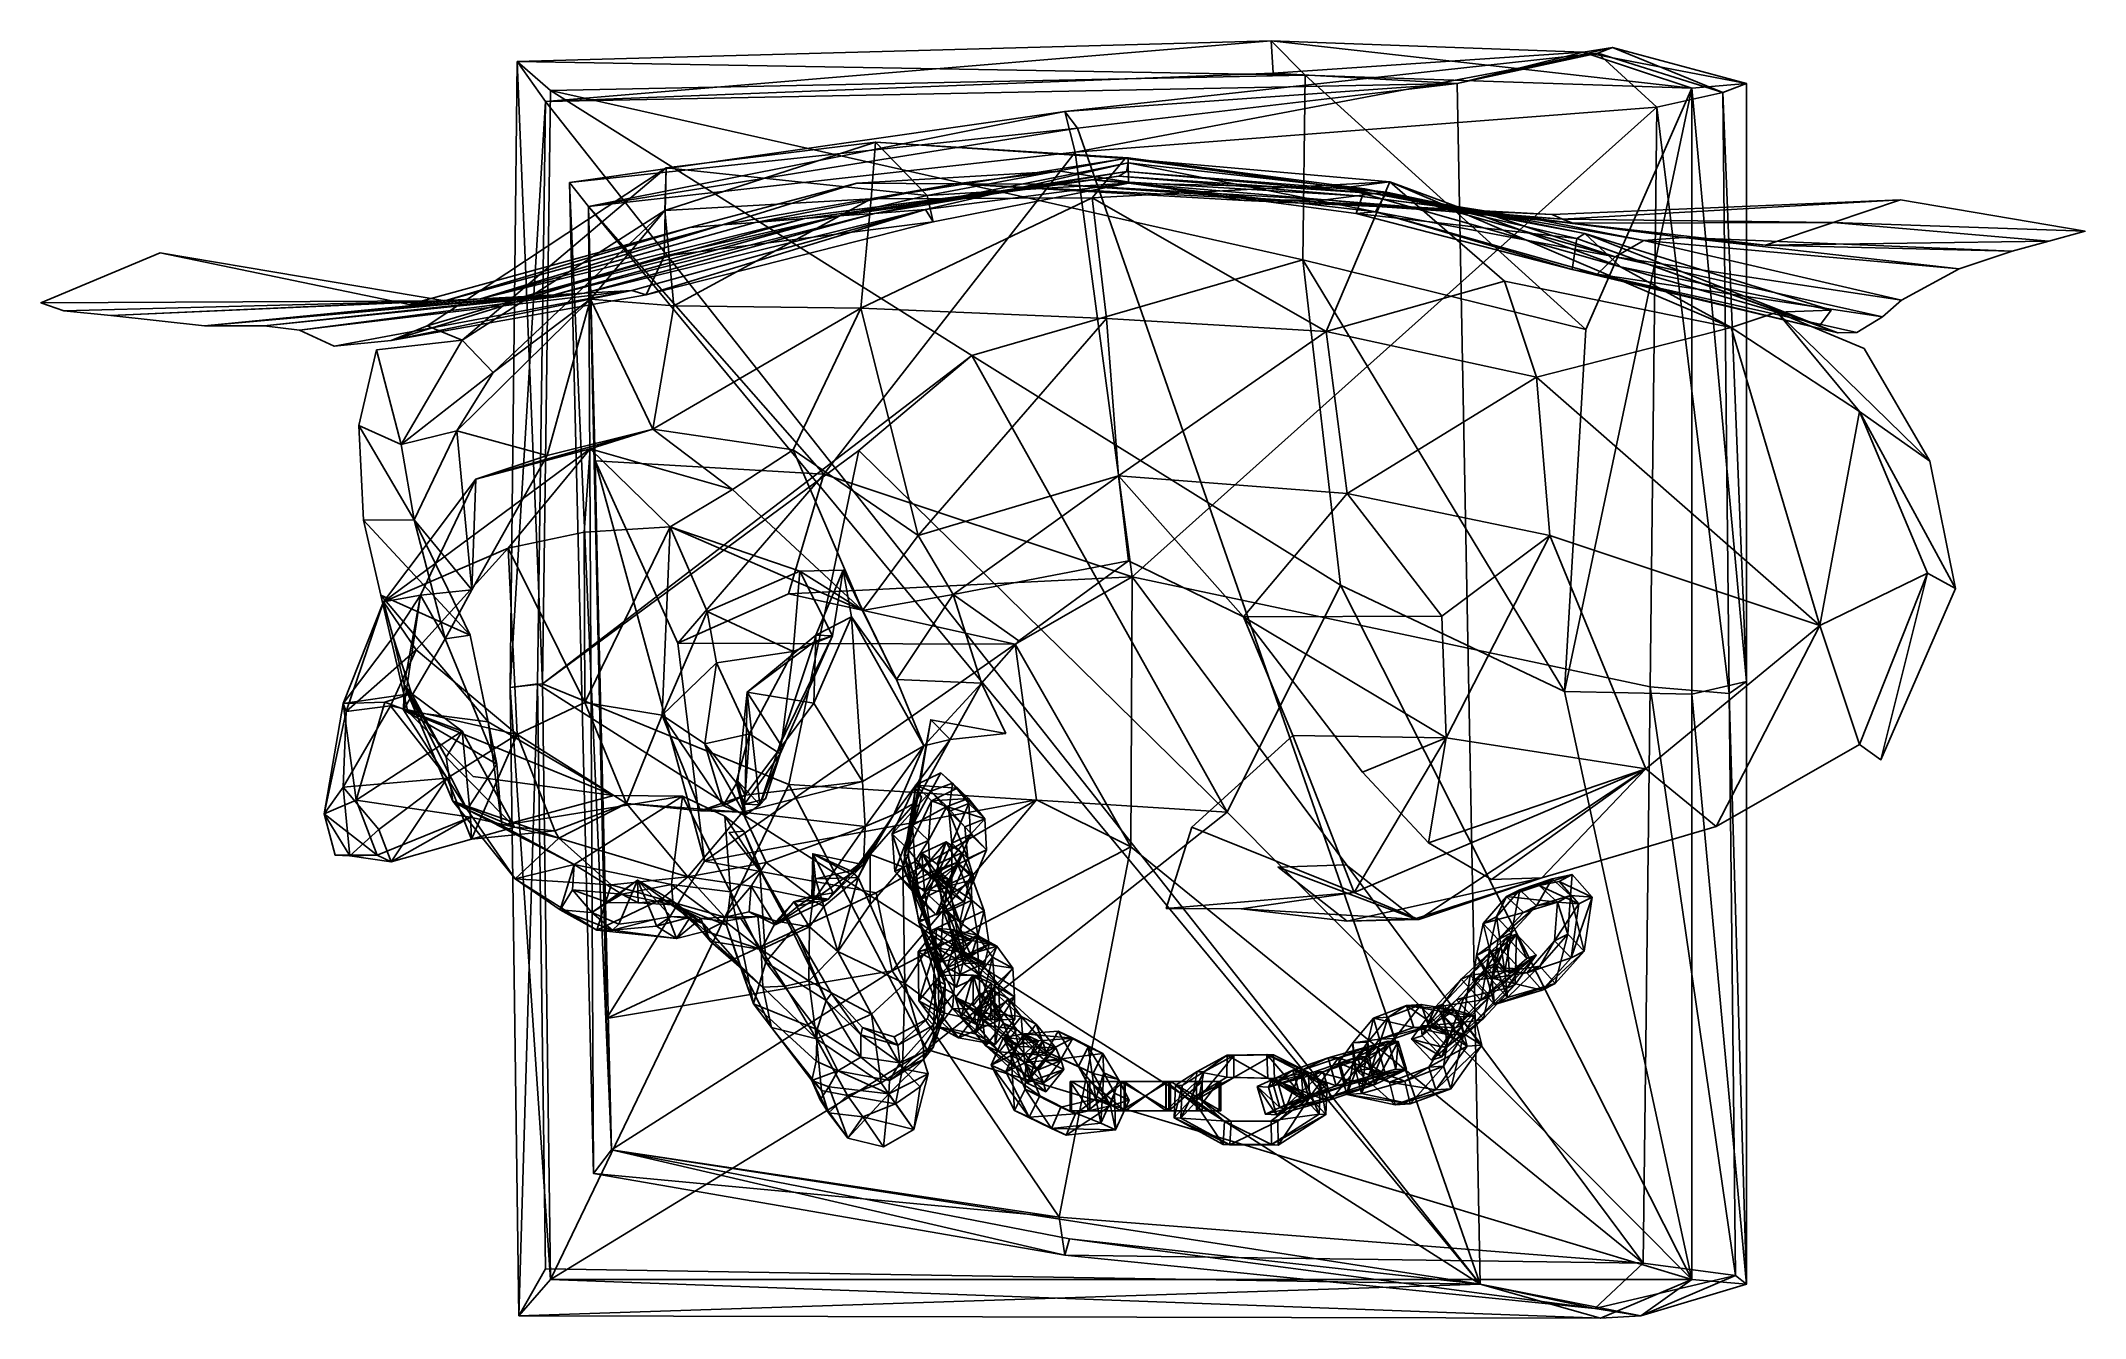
# Model space of a CAD drawing. Extents: x -0.54 to 0.46, y -0.31 to 0.32.
import ezdxf

# ---------------------------------------------------------------- set-up
doc = ezdxf.new("R2010")
doc.units = 0
for name, color, linetype in [('LOG', 7, 'CONTINUOUS'), ('WOLFCAPE_1', 7, 'CONTINUOUS'), ('WOLFCAPE_CLOTH_2', 7, 'CONTINUOUS'), ('WOLFCAPEADJUSTED_1', 7, 'CONTINUOUS')]:
    doc.layers.add(name, color=color, linetype=linetype)

msp = doc.modelspace()

# ---------------------------------------------------------------- meshes
at = {"layer": 'LOG'}
mesh = msp.add_polyface(dxfattribs=at)
corners = [(0.1642, -0.2949, 0.0117), (0.1528, 0.2949, 0.0117), (-0.0336, 0.2729, 0.013), (-0.2739, 0.2345, 0.0147), (-0.2626, -0.2288, 0.0147), (-0.0376, -0.2725, 0.0131), (0.2681, 0.2925, -0.0396), (0.2056, -0.0037, -0.0603), (0.2681, -0.005, -0.0396), (0.2681, -0.2925, -0.0396), (0.2161, 0.174, -0.0571), (0.0782, 0.299, -0.0396), (0.077, 0.2082, -0.0566), (-0.2925, 0.2914, -0.0396), (0.0955, 0.0485, -0.0603), (-0.0855, 0.1613, -0.06), (-0.2964, 0, -0.0396), (0.0399, -0.063, -0.0662), (-0.1411, 0.1147, -0.0562), (-0.1754, -0.0495, -0.0626), (-0.2925, -0.2925, -0.0396), (-0.1076, -0.1795, -0.0626), (0.243, -0.3103, 0.0117), (0.2205, -0.3068, 0.0426), (0.2896, -0.2905, 0.0473), (0.2949, -0.2949, 0.0117), (-0.0398, -0.2806, 0.0432), (0.2865, -0.0048, 0.0485), (0.2949, 0.0011, 0.0117), (0.2442, -0.2845, 0.0731), (-0.2713, -0.2405, 0.0438), (0.2833, 0.2904, 0.0497), (0.2949, 0.2949, 0.0117), (0.2291, 0.3126, 0.0117), (0.2476, -0.0014, 0.0731), (-0.0068, 0.0526, 0.073), (0.251, 0.2833, 0.0731), (0.222, 0.3097, 0.0426), (-0.0427, -0.2619, 0.073), (-0.0348, 0.2611, 0.0731), (-0.0399, 0.2812, 0.0432), (-0.2831, 0.2462, 0.0438), (-0.2739, 0.2345, 0.073), (-0.2626, -0.2288, 0.073), (-0.0075, -0.0801, 0.073), (-0.1247, -0.141, 0.073), (-0.1583, 0.103, 0.073), (-0.2649, -0.1644, 0.073), (-0.2706, 0.1095, 0.073), (-0.0538, -0.0569, 0.0851), (-0.0643, 0.0195, 0.0891), (-0.1755, 0.0442, 0.0867), (-0.2299, 0.02, 0.0867), (-0.2169, -0.087, 0.0867), (-0.1325, -0.1026, 0.0867), (0.2148, 0.3103, -0.0192), (0.2232, -0.3115, -0.0123), (0.0615, 0.3158, -0.0186), (0.0624, 0.2999, 0.0117), (-0.2949, 0.2861, 0.0117), (-0.3088, 0.3056, -0.0173), (-0.3123, -0.0017, -0.0156), (-0.308, -0.3103, -0.014), (-0.2988, 0, 0.0117), (-0.2949, -0.2873, 0.0117)]
mesh.append_faces([[corners[k] for k in face] for face in [(1, 2, 0, 0), (3, 0, 2, 2), (4, 0, 3, 3), (5, 0, 4, 4), (7, 8, 6, 6), (7, 9, 8, 8), (10, 7, 6, 6), (10, 6, 11, 11), (12, 10, 11, 11), (7, 10, 12, 12), (12, 11, 13, 13), (14, 7, 12, 12), (7, 14, 9, 9), (15, 12, 13, 13), (14, 12, 15, 15), (15, 13, 16, 16), (14, 17, 9, 9), (17, 14, 15, 15), (18, 15, 16, 16), (15, 18, 17, 17), (18, 16, 19, 19), (19, 17, 18, 18), (19, 16, 20, 20), (17, 21, 9, 9), (21, 20, 9, 9), (21, 19, 20, 20), (21, 17, 19, 19), (0, 23, 22, 22), (0, 5, 23, 23), (22, 23, 24, 24), (25, 22, 24, 24), (5, 26, 23, 23), (5, 4, 26, 26), (24, 27, 25, 25), (27, 28, 25, 25), (23, 29, 24, 24), (23, 26, 29, 29), (4, 30, 26, 26), (30, 4, 3, 3), (27, 31, 28, 28), (31, 32, 28, 28), (32, 31, 33, 33), (34, 27, 24, 24), (29, 34, 24, 24), (35, 34, 29, 29), (34, 36, 27, 27), (36, 31, 27, 27), (35, 36, 34, 34), (31, 37, 33, 33), (36, 37, 31, 31), (37, 1, 33, 33), (26, 38, 29, 29), (26, 30, 38, 38), (36, 39, 37, 37), (35, 39, 36, 36), (37, 40, 1, 1), (39, 40, 37, 37), (40, 2, 1, 1), (40, 41, 2, 2), (41, 3, 2, 2), (41, 30, 3, 3), (39, 42, 40, 40), (42, 41, 40, 40), (30, 41, 43, 43), (30, 43, 38, 38), (42, 43, 41, 41), (44, 29, 38, 38), (44, 35, 29, 29), (45, 38, 43, 43), (45, 44, 38, 38), (35, 46, 39, 39), (46, 42, 39, 39), (47, 43, 42, 42), (45, 43, 47, 47), (46, 48, 42, 42), (48, 47, 42, 42), (49, 44, 45, 45), (50, 35, 44, 44), (49, 50, 44, 44), (51, 46, 35, 35), (50, 51, 35, 35), (51, 52, 46, 46), (52, 48, 46, 46), (51, 50, 52, 52), (52, 53, 48, 48), (53, 52, 50, 50), (53, 47, 48, 48), (49, 53, 50, 50), (54, 45, 47, 47), (54, 49, 45, 45), (53, 54, 47, 47), (54, 53, 49, 49), (33, 55, 32, 32), (1, 55, 33, 33), (55, 6, 32, 32), (28, 32, 6, 6), (8, 28, 6, 6), (25, 28, 8, 8), (9, 25, 8, 8), (22, 25, 9, 9), (56, 22, 9, 9), (56, 9, 20, 20), (0, 22, 56, 56), (55, 57, 6, 6), (57, 11, 6, 6), (1, 58, 55, 55), (58, 57, 55, 55), (58, 1, 59, 59), (58, 59, 57, 57), (0, 59, 1, 1), (57, 60, 11, 11), (59, 60, 57, 57), (60, 13, 11, 11), (13, 60, 16, 16), (60, 61, 16, 16), (16, 61, 20, 20), (60, 59, 61, 61), (62, 56, 20, 20), (61, 62, 20, 20), (0, 56, 62, 62), (59, 63, 61, 61), (61, 63, 62, 62), (63, 59, 0, 0), (64, 0, 62, 62), (64, 63, 0, 0), (63, 64, 62, 62)]])
at = {"layer": 'WOLFCAPE_1'}
mesh = msp.add_polyface(dxfattribs=at)
corners = [(-0.0757, -0.1502, 1.6392), (-0.0848, -0.143, 1.6382), (-0.0761, -0.147, 1.6495), (-0.082, -0.1525, 1.6116), (-0.0953, -0.1207, 1.6662), (-0.0854, -0.126, 1.6752), (-0.0732, -0.1288, 1.6605), (-0.0935, -0.1348, 1.6784), (-0.083, -0.1235, 1.6515), (-0.0753, -0.1343, 1.6366), (-0.082, -0.1425, 1.6387), (-0.0815, -0.1597, 1.6276), (-0.0743, -0.1483, 1.6269), (-0.0654, -0.1396, 1.6456), (-0.0807, -0.1373, 1.6633), (-0.0645, -0.1537, 1.6359), (-0.0722, -0.1479, 1.6477), (-0.0717, -0.165, 1.6366), (-0.0826, -0.1235, 1.6829), (-0.0856, -0.1062, 1.6938), (-0.0794, -0.1114, 1.7022), (-0.077, -0.1278, 1.6911), (-0.0858, -0.1338, 1.6655), (-0.0792, -0.137, 1.6768), (-0.0814, -0.1433, 1.6657), (-0.0896, -0.1373, 1.6533), (-0.0783, -0.0815, 1.7004), (-0.0862, -0.074, 1.691), (-0.0791, -0.0663, 1.7133), (-0.0689, -0.0243, 1.7358), (-0.0962, -0.0274, 1.7809), (-0.0807, 0.0003, 1.8429), (-0.0947, 0.0439, 1.8869), (-0.0624, 0.0212, 1.8882), (-0.0085, 0.0605, 1.9057), (-0.0135, 0.1021, 1.9207), (0.0479, 0.0329, 1.8941), (-0.0264, 0.2387, 1.7619), (-0.0194, 0.1794, 1.8581), (-0.14, 0.1845, 1.8218), (-0.1119, 0.0728, 1.8796), (0.0885, 0.173, 1.8546), (0.1198, 0.2465, 1.7799), (0.0988, 0.0935, 1.8898), (0.0226, -0.0704, 1.7415), (0.1023, -0.1024, 1.7687), (0.01, -0.1103, 1.6789), (0.0468, -0.1105, 1.643)]
mesh.append_faces([[corners[k] for k in face] for face in [(0, 1, 2, 2), (3, 1, 0, 0), (4, 5, 6, 6), (5, 7, 6, 6), (8, 4, 6, 6), (9, 10, 8, 8), (9, 8, 6, 6), (11, 10, 9, 9), (12, 11, 9, 9), (13, 9, 6, 6), (12, 9, 13, 13), (7, 14, 6, 6), (13, 6, 14, 14), (15, 12, 13, 13), (16, 13, 14, 14), (15, 13, 16, 16), (17, 16, 10, 10), (18, 19, 20, 20), (21, 18, 20, 20), (22, 18, 21, 21), (23, 22, 21, 21), (24, 25, 23, 23), (26, 27, 28, 28), (29, 30, 31, 31), (32, 33, 31, 31), (34, 33, 32, 32), (35, 34, 32, 32), (34, 35, 36, 36), (37, 38, 39, 39), (38, 35, 40, 40), (38, 37, 41, 41), (38, 41, 35, 35), (37, 42, 41, 41), (41, 43, 35, 35), (35, 43, 36, 36), (44, 45, 46, 46), (46, 45, 47, 47)]])
mesh = msp.add_polyface(dxfattribs=at)
corners = [(0.1996, -0.0958, 1.6582), (0.2093, -0.0937, 1.6637), (0.1931, -0.0991, 1.6707), (0.2086, -0.1039, 1.6605), (0.0885, 0.173, 1.8546), (0.1198, 0.2465, 1.7799), (0.1761, 0.1978, 1.8128), (0.1918, 0.1507, 1.8484), (0.0988, 0.0935, 1.8898), (0.2874, 0.1751, 1.7587), (0.331, 0.0286, 1.7506), (0.2331, 0.2049, 1.7028), (0.31, 0.1825, 1.6067), (0.1983, 0.0728, 1.8636), (0.1454, 0.0333, 1.8801), (0.0479, 0.0329, 1.8941), (0.1474, -0.0265, 1.8525), (0.0721, -0.0254, 1.8228), (0.3505, 0.1338, 1.6362), (0.2456, -0.0418, 1.8005), (0.1023, -0.1024, 1.7687), (0.0226, -0.0704, 1.7415), (0.134, -0.1158, 1.7299), (0.3851, 0.1094, 1.5546), (0.3527, 0.1648, 1.5543), (0.3977, 0.0468, 1.5562), (0.3838, 0.0544, 1.6501), (0.361, -0.0373, 1.5446), (0.3504, -0.0297, 1.6109), (0.28, -0.07, 1.6348), (0.1944, -0.0953, 1.6294)]
mesh.append_faces([[corners[k] for k in face] for face in [(0, 1, 2, 2), (0, 3, 1, 1), (4, 5, 6, 6), (4, 6, 7, 7), (8, 4, 7, 7), (6, 5, 9, 9), (7, 6, 9, 9), (7, 9, 10, 10), (5, 11, 9, 9), (11, 12, 9, 9), (8, 7, 13, 13), (10, 13, 7, 7), (14, 15, 8, 8), (8, 13, 14, 14), (15, 14, 16, 16), (16, 14, 13, 13), (17, 15, 16, 16), (12, 18, 9, 9), (9, 18, 10, 10), (19, 16, 13, 13), (19, 13, 10, 10), (17, 16, 20, 20), (20, 16, 19, 19), (21, 17, 20, 20), (22, 20, 19, 19), (23, 18, 12, 12), (24, 23, 12, 12), (23, 25, 18, 18), (25, 26, 18, 18), (25, 27, 26, 26), (27, 28, 26, 26), (18, 26, 10, 10), (28, 10, 26, 26), (28, 29, 10, 10), (19, 10, 29, 29), (30, 19, 29, 29), (30, 22, 19, 19)]])
mesh = msp.add_polyface(dxfattribs=at)
corners = [(-0.2337, 0.0772, 1.9057), (-0.17, 0.0553, 1.9503), (-0.2155, 0.0356, 1.9414), (-0.2759, 0.0745, 1.88), (-0.2757, -0.0091, 1.8867), (-0.3133, 0.0667, 1.8534), (-0.3759, 0.0435, 1.5709), (-0.3844, 0.0804, 1.5689), (-0.3319, 0.0239, 1.6485), (-0.3594, 0.0805, 1.6269), (-0.3866, 0.1269, 1.549), (-0.3311, 0.0462, 1.7186), (-0.3442, 0.0221, 1.7049), (-0.3659, 0.1175, 1.6026), (-0.3779, 0.164, 1.5128), (-0.3359, 0.1688, 1.5628), (-0.3207, 0.153, 1.6347), (-0.3385, 0.1243, 1.6579), (-0.3292, 0.1005, 1.8116), (-0.3564, 0.0436, 1.7531), (-0.3745, 0.0403, 1.8025), (-0.2729, 0.189, 1.7092), (-0.2364, 0.2325, 1.6928), (-0.2941, 0.1121, 1.7634), (-0.2422, 0.1251, 1.8018), (-0.273, 0.1154, 1.8528), (-0.2319, 0.1856, 1.765), (-0.1349, 0.2382, 1.7234), (-0.14, 0.1845, 1.8218), (-0.2031, 0.0955, 1.9156), (-0.1392, 0.036, 1.9022), (-0.1733, 0.115, 1.8586)]
mesh.append_faces([[corners[k] for k in face] for face in [(0, 1, 2, 2), (3, 4, 5, 5), (6, 7, 8, 8), (7, 9, 8, 8), (7, 10, 9, 9), (9, 11, 12, 12), (10, 13, 9, 9), (10, 14, 13, 13), (14, 15, 13, 13), (16, 13, 15, 15), (13, 17, 9, 9), (16, 17, 13, 13), (11, 9, 17, 17), (18, 19, 11, 11), (19, 18, 20, 20), (17, 16, 21, 21), (16, 22, 21, 21), (11, 17, 23, 23), (23, 18, 11, 11), (17, 21, 23, 23), (18, 23, 24, 24), (23, 21, 24, 24), (20, 18, 25, 25), (25, 18, 24, 24), (5, 20, 25, 25), (5, 25, 3, 3), (3, 25, 0, 0), (21, 22, 26, 26), (21, 26, 24, 24), (22, 27, 26, 26), (26, 28, 24, 24), (25, 29, 0, 0), (29, 25, 24, 24), (29, 30, 0, 0), (30, 1, 0, 0), (31, 29, 24, 24), (28, 31, 24, 24)]])
mesh = msp.add_polyface(dxfattribs=at)
corners = [(-0.1057, -0.0176, 1.7178), (-0.1132, -0.0583, 1.7331), (-0.0962, -0.0274, 1.7809), (-0.0689, -0.0243, 1.7358), (-0.1091, -0.0304, 1.8362), (-0.0807, 0.0003, 1.8429), (-0.1226, 0.0021, 1.8828), (-0.0947, 0.0439, 1.8869), (-0.1447, 0.033, 1.921), (-0.1393, -0.0479, 1.8645), (-0.1632, -0.0095, 1.8932), (-0.1487, 0.0559, 1.9433), (-0.1622, 0.0239, 1.9194), (-0.1968, -0.0547, 1.8831), (-0.1959, -0.004, 1.9056), (-0.1392, 0.036, 1.9022), (-0.17, 0.0553, 1.9503), (-0.1119, 0.0728, 1.8796), (-0.0135, 0.1021, 1.9207), (-0.154, 0.0236, 1.9555), (-0.1629, 0.0206, 1.9351), (-0.1797, -0.0295, 1.9644), (-0.1733, 0.0159, 1.9612), (-0.2155, 0.0356, 1.9414), (-0.1796, -0.0343, 1.9853), (-0.2109, 0.0103, 1.9567), (-0.1947, -0.0245, 1.9818), (-0.1349, 0.2382, 1.7234), (-0.14, 0.1845, 1.8218), (-0.2319, 0.1856, 1.765), (-0.0264, 0.2387, 1.7619), (-0.2031, 0.0955, 1.9156), (-0.1733, 0.115, 1.8586), (-0.0194, 0.1794, 1.8581)]
mesh.append_faces([[corners[k] for k in face] for face in [(0, 1, 2, 2), (3, 0, 2, 2), (4, 5, 2, 2), (6, 5, 4, 4), (6, 7, 5, 5), (8, 4, 9, 9), (8, 6, 4, 4), (10, 8, 9, 9), (6, 8, 11, 11), (8, 10, 12, 12), (11, 8, 12, 12), (10, 13, 14, 14), (12, 10, 14, 14), (15, 6, 11, 11), (16, 15, 11, 11), (7, 6, 15, 15), (17, 7, 15, 15), (18, 7, 17, 17), (11, 12, 19, 19), (16, 11, 19, 19), (20, 12, 14, 14), (12, 20, 19, 19), (21, 20, 14, 14), (19, 20, 21, 21), (22, 16, 19, 19), (23, 16, 22, 22), (24, 19, 21, 21), (22, 19, 24, 24), (25, 23, 22, 22), (25, 22, 26, 26), (26, 22, 24, 24), (27, 28, 29, 29), (27, 30, 28, 28), (15, 31, 32, 32), (17, 15, 32, 32), (28, 17, 32, 32), (28, 33, 17, 17)]])
mesh = msp.add_polyface(dxfattribs=at)
corners = [(-0.2337, 0.0772, 1.9057), (-0.2377, -0.0153, 1.9026), (-0.2757, -0.0091, 1.8867), (-0.2759, 0.0745, 1.88), (-0.2155, 0.0356, 1.9414), (-0.1968, -0.0547, 1.8831), (-0.2005, -0.0478, 1.9122), (-0.1959, -0.004, 1.9056), (-0.2109, 0.0103, 1.9567), (-0.2166, -0.0295, 1.9344), (-0.1947, -0.0245, 1.9818), (-0.3089, -0.0248, 1.8669), (-0.3133, 0.0667, 1.8534), (-0.3585, 0.0167, 1.863), (-0.3745, 0.0403, 1.8025), (-0.371, -0.0108, 1.8734), (-0.3433, -0.0463, 1.8703), (-0.3928, -0.0135, 1.8423), (-0.3943, -0.0096, 1.8182), (-0.3697, 0.0229, 1.7849), (-0.3564, 0.0436, 1.7531), (-0.3879, -0.0571, 1.8583), (-0.3739, -0.009, 1.8151), (-0.3358, -0.0233, 1.8336), (-0.3607, -0.0048, 1.8041), (-0.3437, -0.036, 1.8027), (-0.3643, -0.0005, 1.7837), (-0.3404, -0.0576, 1.7692), (-0.3334, -0.0617, 1.7424), (-0.3647, -0.0128, 1.7321), (-0.3442, 0.0221, 1.7049), (-0.3189, -0.0395, 1.714), (-0.3625, -0.0135, 1.5576), (-0.3759, 0.0435, 1.5709), (-0.3231, -0.0186, 1.6478), (-0.3319, 0.0239, 1.6485), (-0.3594, 0.0805, 1.6269), (-0.3311, 0.0462, 1.7186)]
mesh.append_faces([[corners[k] for k in face] for face in [(0, 1, 2, 2), (3, 0, 2, 2), (1, 0, 4, 4), (5, 6, 7, 7), (1, 4, 8, 8), (9, 1, 8, 8), (9, 8, 10, 10), (2, 11, 12, 12), (12, 11, 13, 13), (14, 12, 13, 13), (13, 11, 15, 15), (11, 16, 15, 15), (13, 15, 17, 17), (14, 13, 17, 17), (14, 17, 18, 18), (19, 14, 18, 18), (20, 14, 19, 19), (21, 22, 18, 18), (22, 21, 23, 23), (18, 22, 24, 24), (19, 18, 24, 24), (24, 22, 23, 23), (25, 24, 23, 23), (26, 19, 24, 24), (25, 26, 24, 24), (25, 27, 26, 26), (19, 26, 20, 20), (27, 28, 26, 26), (26, 29, 20, 20), (30, 20, 29, 29), (30, 29, 31, 31), (32, 33, 34, 34), (34, 35, 31, 31), (33, 35, 34, 34), (35, 30, 31, 31), (35, 36, 30, 30), (30, 37, 20, 20)]])
mesh = msp.add_polyface(dxfattribs=at)
corners = [(-0.2808, -0.0887, 1.7246), (-0.3334, -0.0617, 1.7424), (-0.3098, -0.0958, 1.764), (-0.3404, -0.0576, 1.7692), (-0.2884, -0.0757, 1.8169), (-0.3101, -0.0704, 1.8289), (-0.3089, -0.0248, 1.8669), (-0.2903, -0.0722, 1.8426), (-0.3313, -0.0762, 1.8583), (-0.3433, -0.0463, 1.8703), (-0.371, -0.0108, 1.8734), (-0.3943, -0.0507, 1.8799), (-0.3928, -0.0135, 1.8423), (-0.3707, -0.0874, 1.8753), (-0.3317, -0.0655, 1.8471), (-0.3768, -0.0715, 1.8811), (-0.3911, -0.0845, 1.8893), (-0.4036, -0.0638, 1.871), (-0.3943, -0.0096, 1.8182), (-0.3776, -0.0841, 1.8705), (-0.3982, -0.0842, 1.8813), (-0.3879, -0.0571, 1.8583), (-0.3358, -0.0233, 1.8336), (-0.3437, -0.036, 1.8027), (-0.3647, -0.0128, 1.7321), (-0.3643, -0.0005, 1.7837), (-0.3189, -0.0395, 1.714), (-0.3164, -0.0695, 1.7034), (-0.3231, -0.0186, 1.6478), (-0.2613, -0.0549, 1.6285), (-0.3305, -0.0455, 1.5559), (-0.3625, -0.0135, 1.5576)]
mesh.append_faces([[corners[k] for k in face] for face in [(0, 1, 2, 2), (3, 4, 2, 2), (1, 3, 2, 2), (4, 3, 5, 5), (6, 7, 8, 8), (7, 5, 8, 8), (9, 6, 8, 8), (10, 9, 11, 11), (12, 10, 11, 11), (9, 8, 13, 13), (5, 14, 8, 8), (8, 14, 13, 13), (9, 15, 11, 11), (15, 9, 13, 13), (16, 11, 15, 15), (13, 16, 15, 15), (12, 11, 17, 17), (11, 16, 17, 17), (18, 12, 17, 17), (13, 19, 16, 16), (14, 19, 13, 13), (16, 20, 17, 17), (19, 20, 16, 16), (20, 19, 17, 17), (19, 21, 17, 17), (19, 14, 21, 21), (17, 21, 18, 18), (14, 5, 22, 22), (14, 22, 21, 21), (5, 23, 22, 22), (3, 23, 5, 5), (24, 25, 1, 1), (24, 1, 26, 26), (27, 26, 1, 1), (28, 26, 27, 27), (29, 28, 27, 27), (30, 31, 29, 29)]])
mesh = msp.add_polyface(dxfattribs=at)
corners = [(-0.1866, -0.0878, 1.8239), (-0.194, -0.0994, 1.8025), (-0.2251, -0.0947, 1.809), (-0.1982, -0.063, 1.8585), (-0.2552, -0.0588, 1.8591), (-0.2188, -0.0624, 1.8772), (-0.2377, -0.0153, 1.9026), (-0.2757, -0.0091, 1.8867), (-0.1968, -0.0547, 1.8831), (-0.2076, -0.0597, 1.9203), (-0.2005, -0.0478, 1.9122), (-0.1959, -0.004, 1.9056), (-0.1897, -0.0594, 1.966), (-0.1968, -0.0645, 1.9639), (-0.2166, -0.0295, 1.9344), (-0.2013, -0.0484, 1.9706), (-0.1947, -0.0245, 1.9818), (-0.1972, -0.059, 1.9885), (-0.204, -0.1021, 1.6659), (-0.1897, -0.0915, 1.6377), (-0.2069, -0.065, 1.6427), (-0.1976, -0.0724, 1.6394), (-0.1881, -0.0939, 1.6513), (-0.2048, -0.073, 1.6574), (-0.2277, -0.0552, 1.6442), (-0.233, -0.0986, 1.7063), (-0.2808, -0.0887, 1.7246), (-0.3164, -0.0695, 1.7034), (-0.2613, -0.0549, 1.6285), (-0.2627, -0.0987, 1.7902), (-0.2884, -0.0757, 1.8169), (-0.3098, -0.0958, 1.764), (-0.3334, -0.0617, 1.7424), (-0.2903, -0.0722, 1.8426), (-0.3089, -0.0248, 1.8669), (-0.3101, -0.0704, 1.8289), (-0.3625, -0.0135, 1.5576), (-0.3231, -0.0186, 1.6478)]
mesh.append_faces([[corners[k] for k in face] for face in [(0, 1, 2, 2), (3, 0, 2, 2), (2, 4, 3, 3), (5, 3, 4, 4), (6, 5, 4, 4), (7, 6, 4, 4), (5, 8, 3, 3), (5, 9, 8, 8), (5, 6, 9, 9), (9, 10, 8, 8), (11, 10, 12, 12), (9, 13, 10, 10), (13, 12, 10, 10), (6, 14, 9, 9), (9, 14, 13, 13), (14, 15, 13, 13), (15, 14, 16, 16), (17, 13, 15, 15), (16, 17, 15, 15), (12, 13, 17, 17), (18, 19, 20, 20), (19, 21, 20, 20), (22, 23, 21, 21), (20, 24, 18, 18), (24, 25, 18, 18), (25, 24, 26, 26), (24, 27, 26, 26), (24, 28, 27, 27), (29, 30, 2, 2), (30, 29, 31, 31), (4, 2, 30, 30), (27, 32, 26, 26), (30, 33, 4, 4), (33, 34, 4, 4), (34, 7, 4, 4), (35, 33, 30, 30), (36, 37, 28, 28)]])
mesh = msp.add_polyface(dxfattribs=at)
corners = [(-0.1132, -0.0498, 1.732), (-0.1053, -0.0574, 1.7414), (-0.0928, -0.0512, 1.7363), (-0.1007, -0.0437, 1.7269), (-0.0872, -0.0563, 1.7278), (-0.0978, -0.0603, 1.733), (-0.0951, -0.0488, 1.7184), (-0.1056, -0.0527, 1.7236), (-0.0968, -0.0627, 1.7086), (-0.0791, -0.0663, 1.7133), (-0.087, -0.0587, 1.7039), (-0.0954, -0.0782, 1.695), (-0.089, -0.0702, 1.718), (-0.1147, -0.0694, 1.7174), (-0.1068, -0.077, 1.7268), (-0.1168, -0.0813, 1.7313), (-0.1246, -0.0737, 1.7219), (-0.1132, -0.0514, 1.6827), (-0.117, -0.0843, 1.6852), (-0.1103, -0.0448, 1.6874), (-0.1132, -0.0583, 1.7331), (-0.1057, -0.0176, 1.7178), (-0.0962, -0.0274, 1.7809), (-0.1239, -0.0642, 1.7882), (-0.1091, -0.0304, 1.8362), (-0.1379, -0.07, 1.8378), (-0.1982, -0.063, 1.8585), (-0.1393, -0.0479, 1.8645), (-0.1968, -0.0547, 1.8831), (-0.1632, -0.0095, 1.8932), (-0.1797, -0.0295, 1.9644), (-0.1959, -0.004, 1.9056), (-0.1897, -0.0594, 1.966), (-0.1796, -0.0343, 1.9853), (-0.1947, -0.0245, 1.9818), (-0.1972, -0.059, 1.9885), (-0.1868, -0.0564, 1.9893)]
mesh.append_faces([[corners[k] for k in face] for face in [(0, 1, 2, 2), (3, 0, 2, 2), (3, 2, 4, 4), (2, 1, 4, 4), (1, 5, 4, 4), (6, 3, 4, 4), (6, 7, 3, 3), (7, 0, 3, 3), (8, 7, 6, 6), (6, 4, 9, 9), (4, 5, 9, 9), (10, 8, 6, 6), (10, 6, 9, 9), (11, 8, 10, 10), (8, 12, 5, 5), (7, 8, 5, 5), (13, 7, 5, 5), (14, 5, 1, 1), (15, 1, 0, 0), (16, 15, 0, 0), (16, 0, 7, 7), (13, 16, 7, 7), (17, 18, 19, 19), (20, 21, 19, 19), (22, 20, 23, 23), (22, 23, 24, 24), (24, 23, 25, 25), (26, 27, 25, 25), (27, 24, 25, 25), (26, 28, 27, 27), (28, 29, 27, 27), (30, 31, 32, 32), (30, 32, 33, 33), (34, 33, 35, 35), (36, 32, 35, 35), (32, 36, 33, 33), (33, 36, 35, 35)]])
mesh = msp.add_polyface(dxfattribs=at)
corners = [(-0.1148, -0.0969, 1.676), (-0.1087, -0.1019, 1.6847), (-0.1101, -0.0832, 1.7004), (-0.1136, -0.0874, 1.7022), (-0.1147, -0.0694, 1.7174), (-0.1068, -0.077, 1.7268), (-0.1058, -0.0949, 1.7116), (-0.1168, -0.0813, 1.7313), (-0.1155, -0.0997, 1.7154), (-0.1246, -0.0737, 1.7219), (-0.1233, -0.0922, 1.706), (-0.111, -0.106, 1.685), (-0.1033, -0.0954, 1.6874), (-0.117, -0.0843, 1.6852), (-0.1132, -0.0514, 1.6827), (-0.1188, -0.0841, 1.6825), (-0.1103, -0.0557, 1.6771), (-0.1195, -0.0899, 1.703), (-0.1103, -0.0448, 1.6874), (-0.1132, -0.0583, 1.7331), (-0.1354, -0.1084, 1.7224), (-0.1354, -0.0838, 1.7459), (-0.1239, -0.0642, 1.7882), (-0.1365, -0.0849, 1.7759), (-0.1413, -0.0951, 1.7532), (-0.1451, -0.0919, 1.7755), (-0.1624, -0.0958, 1.7707), (-0.1637, -0.0834, 1.7875), (-0.14, -0.0885, 1.7885), (-0.1337, -0.0785, 1.8014), (-0.145, -0.0935, 1.8037), (-0.1387, -0.0887, 1.8165), (-0.1379, -0.07, 1.8378), (-0.1636, -0.1064, 1.764), (-0.1631, -0.1039, 1.7742), (-0.1537, -0.1026, 1.7977), (-0.1628, -0.1057, 1.8195), (-0.1866, -0.0878, 1.8239), (-0.1982, -0.063, 1.8585), (-0.1897, -0.0915, 1.6377), (-0.1881, -0.0939, 1.6513), (-0.1976, -0.0724, 1.6394)]
mesh.append_faces([[corners[k] for k in face] for face in [(0, 1, 2, 2), (3, 4, 5, 5), (6, 5, 7, 7), (8, 6, 7, 7), (8, 7, 9, 9), (10, 8, 9, 9), (10, 9, 4, 4), (3, 10, 4, 4), (11, 10, 3, 3), (12, 11, 3, 3), (13, 14, 15, 15), (14, 16, 15, 15), (13, 17, 18, 18), (19, 18, 17, 17), (20, 21, 17, 17), (21, 19, 17, 17), (19, 21, 22, 22), (22, 21, 23, 23), (21, 24, 23, 23), (23, 24, 25, 25), (24, 26, 25, 25), (25, 26, 27, 27), (23, 25, 28, 28), (28, 25, 27, 27), (29, 23, 28, 28), (23, 29, 22, 22), (29, 28, 30, 30), (27, 30, 28, 28), (29, 31, 22, 22), (31, 29, 30, 30), (31, 32, 22, 22), (33, 34, 27, 27), (35, 30, 27, 27), (32, 31, 36, 36), (36, 37, 32, 32), (37, 38, 32, 32), (39, 40, 41, 41)]])
mesh = msp.add_polyface(dxfattribs=at)
corners = [(-0.0981, -0.0775, 1.6947), (-0.1101, -0.0832, 1.7004), (-0.1025, -0.0886, 1.7118), (-0.0905, -0.083, 1.7062), (-0.0981, -0.0991, 1.711), (-0.1046, -0.0933, 1.7023), (-0.0861, -0.0935, 1.7053), (-0.0927, -0.0877, 1.6966), (-0.0856, -0.1062, 1.6938), (-0.0967, -0.0963, 1.679), (-0.1087, -0.1019, 1.6847), (-0.1148, -0.0969, 1.676), (-0.1028, -0.0913, 1.6704), (-0.0862, -0.074, 1.691), (-0.0954, -0.0782, 1.695), (-0.087, -0.0587, 1.7039), (-0.0791, -0.0663, 1.7133), (-0.1033, -0.0954, 1.6874), (-0.0922, -0.0885, 1.6842), (-0.111, -0.106, 1.685), (-0.0783, -0.0815, 1.7004), (-0.0978, -0.0603, 1.733), (-0.089, -0.0702, 1.718), (-0.0844, -0.096, 1.6936), (-0.0974, -0.0994, 1.6796), (-0.0875, -0.0857, 1.7044), (-0.0968, -0.0627, 1.7086), (-0.0954, -0.103, 1.6968), (-0.1068, -0.077, 1.7268), (-0.1147, -0.0694, 1.7174), (-0.1168, -0.0813, 1.7313), (-0.1053, -0.0574, 1.7414), (-0.1058, -0.0949, 1.7116), (-0.1136, -0.0874, 1.7022)]
mesh.append_faces([[corners[k] for k in face] for face in [(0, 1, 2, 2), (3, 0, 2, 2), (3, 2, 4, 4), (2, 1, 4, 4), (1, 5, 4, 4), (6, 3, 4, 4), (6, 7, 3, 3), (7, 0, 3, 3), (8, 7, 6, 6), (7, 8, 5, 5), (9, 7, 5, 5), (10, 5, 1, 1), (11, 1, 0, 0), (12, 11, 0, 0), (12, 0, 7, 7), (9, 12, 7, 7), (13, 14, 15, 15), (13, 15, 16, 16), (17, 14, 13, 13), (18, 17, 13, 13), (19, 17, 18, 18), (18, 13, 20, 20), (21, 22, 16, 16), (20, 16, 22, 22), (23, 18, 20, 20), (24, 18, 23, 23), (25, 20, 22, 22), (25, 22, 26, 26), (23, 20, 25, 25), (14, 25, 26, 26), (27, 25, 14, 14), (27, 23, 25, 25), (17, 27, 14, 14), (28, 29, 21, 21), (30, 28, 31, 31), (32, 33, 28, 28), (17, 33, 32, 32)]])
mesh = msp.add_polyface(dxfattribs=at)
corners = [(-0.2322, -0.1086, 1.7154), (-0.233, -0.0986, 1.7063), (-0.2574, -0.1033, 1.7267), (-0.2808, -0.0887, 1.7246), (-0.2173, -0.1179, 1.7275), (-0.2331, -0.1063, 1.7412), (-0.2495, -0.1075, 1.7324), (-0.2497, -0.0964, 1.7525), (-0.2239, -0.1152, 1.7381), (-0.2644, -0.1073, 1.737), (-0.2817, -0.1011, 1.7402), (-0.2722, -0.1123, 1.7497), (-0.2878, -0.1109, 1.7528), (-0.2334, -0.1142, 1.7441), (-0.2251, -0.0947, 1.809), (-0.2068, -0.1146, 1.7782), (-0.238, -0.1057, 1.7831), (-0.2404, -0.119, 1.7598), (-0.2239, -0.1145, 1.7493), (-0.2306, -0.1251, 1.7682), (-0.2416, -0.1158, 1.7518), (-0.2621, -0.121, 1.7579), (-0.259, -0.118, 1.7521), (-0.2697, -0.121, 1.7715), (-0.2627, -0.0987, 1.7902), (-0.3098, -0.0958, 1.764)]
mesh.append_faces([[corners[k] for k in face] for face in [(0, 1, 2, 2), (1, 3, 2, 2), (4, 0, 5, 5), (0, 2, 6, 6), (5, 0, 6, 6), (5, 6, 7, 7), (5, 7, 8, 8), (6, 2, 9, 9), (6, 9, 7, 7), (2, 10, 9, 9), (10, 2, 3, 3), (9, 10, 11, 11), (11, 7, 9, 9), (12, 10, 3, 3), (10, 12, 11, 11), (13, 8, 7, 7), (14, 15, 16, 16), (17, 18, 13, 13), (17, 19, 18, 18), (13, 7, 20, 20), (20, 17, 13, 13), (19, 17, 21, 21), (21, 17, 20, 20), (20, 7, 22, 22), (22, 21, 20, 20), (11, 22, 7, 7), (21, 22, 11, 11), (12, 21, 11, 11), (23, 19, 21, 21), (19, 23, 16, 16), (21, 12, 23, 23), (16, 24, 14, 14), (23, 24, 16, 16), (12, 25, 23, 23), (24, 23, 25, 25), (25, 12, 3, 3)]])
mesh = msp.add_polyface(dxfattribs=at)
corners = [(-0.1656, -0.1459, 1.7339), (-0.1773, -0.1484, 1.7296), (-0.189, -0.1305, 1.7476), (-0.1653, -0.1194, 1.7573), (-0.1514, -0.1315, 1.7332), (-0.1413, -0.0951, 1.7532), (-0.1354, -0.1084, 1.7224), (-0.1354, -0.0838, 1.7459), (-0.1583, -0.1093, 1.753), (-0.1624, -0.0958, 1.7707), (-0.1636, -0.1064, 1.764), (-0.1637, -0.0834, 1.7875), (-0.173, -0.1071, 1.7713), (-0.1631, -0.1039, 1.7742), (-0.1816, -0.1166, 1.7715), (-0.1822, -0.1183, 1.79), (-0.1707, -0.109, 1.7904), (-0.1641, -0.1045, 1.7852), (-0.156, -0.1057, 1.8045), (-0.1537, -0.1026, 1.7977), (-0.145, -0.0935, 1.8037), (-0.1387, -0.0887, 1.8165), (-0.1628, -0.1057, 1.8195), (-0.194, -0.0994, 1.8025), (-0.1866, -0.0878, 1.8239), (-0.1882, -0.149, 1.7233), (-0.1738, -0.1211, 1.6298), (-0.1897, -0.0915, 1.6377), (-0.1867, -0.1366, 1.6428), (-0.1881, -0.0939, 1.6513), (-0.1709, -0.1241, 1.6375), (-0.1571, -0.1555, 1.6193), (-0.1545, -0.1521, 1.6222)]
mesh.append_faces([[corners[k] for k in face] for face in [(0, 1, 2, 2), (3, 0, 2, 2), (4, 0, 3, 3), (4, 5, 6, 6), (5, 7, 6, 6), (8, 4, 3, 3), (5, 4, 8, 8), (5, 8, 9, 9), (9, 8, 10, 10), (11, 9, 10, 10), (10, 8, 3, 3), (3, 12, 10, 10), (12, 13, 10, 10), (12, 3, 14, 14), (3, 2, 14, 14), (12, 14, 15, 15), (13, 12, 16, 16), (16, 12, 15, 15), (11, 13, 17, 17), (17, 13, 16, 16), (18, 16, 15, 15), (16, 18, 17, 17), (11, 17, 19, 19), (18, 19, 17, 17), (20, 19, 18, 18), (21, 20, 18, 18), (22, 18, 15, 15), (21, 18, 22, 22), (22, 15, 23, 23), (24, 22, 23, 23), (1, 25, 2, 2), (26, 27, 28, 28), (29, 27, 26, 26), (30, 29, 26, 26), (30, 26, 31, 31), (31, 26, 28, 28), (32, 30, 31, 31)]])
mesh = msp.add_polyface(dxfattribs=at)
corners = [(-0.1119, -0.1316, 1.6771), (-0.102, -0.1369, 1.6861), (-0.0931, -0.1254, 1.6837), (-0.1029, -0.1201, 1.6747), (-0.0953, -0.1207, 1.6662), (-0.1034, -0.1295, 1.6694), (-0.1043, -0.1469, 1.6596), (-0.0935, -0.1348, 1.6784), (-0.1116, -0.1556, 1.6621), (-0.0856, -0.1062, 1.6938), (-0.0975, -0.1118, 1.6995), (-0.1046, -0.0933, 1.7023), (-0.1087, -0.1019, 1.6847), (-0.0967, -0.0963, 1.679), (-0.0938, -0.1157, 1.666), (-0.1057, -0.1213, 1.6717), (-0.1148, -0.0969, 1.676), (-0.0858, -0.1338, 1.6655), (-0.0977, -0.1394, 1.6712), (-0.1116, -0.1171, 1.6628), (-0.1016, -0.143, 1.659), (-0.1028, -0.0913, 1.6704), (-0.0996, -0.1115, 1.6571), (-0.0974, -0.0994, 1.6796), (-0.111, -0.106, 1.685), (-0.0922, -0.0885, 1.6842), (-0.1031, -0.1135, 1.6944), (-0.0954, -0.103, 1.6968), (-0.1033, -0.0954, 1.6874), (-0.1058, -0.0949, 1.7116), (-0.1155, -0.0997, 1.7154), (-0.1233, -0.0922, 1.706), (-0.1116, -0.116, 1.6662), (-0.1031, -0.1453, 1.6482), (-0.0986, -0.1477, 1.6489), (-0.108, -0.1156, 1.6681), (-0.1188, -0.0841, 1.6825), (-0.1043, -0.1254, 1.6828), (-0.117, -0.0843, 1.6852), (-0.1195, -0.0899, 1.703), (-0.1184, -0.1471, 1.7062), (-0.1514, -0.1315, 1.7332), (-0.1354, -0.1084, 1.7224)]
mesh.append_faces([[corners[k] for k in face] for face in [(0, 1, 2, 2), (3, 0, 2, 2), (4, 5, 3, 3), (5, 0, 3, 3), (6, 5, 7, 7), (8, 0, 5, 5), (9, 10, 11, 11), (12, 13, 11, 11), (14, 13, 12, 12), (15, 14, 12, 12), (15, 12, 16, 16), (17, 14, 15, 15), (18, 17, 15, 15), (18, 15, 19, 19), (19, 15, 16, 16), (20, 18, 19, 19), (19, 16, 21, 21), (20, 19, 22, 22), (22, 19, 21, 21), (22, 21, 13, 13), (23, 24, 25, 25), (26, 24, 23, 23), (27, 28, 29, 29), (27, 29, 30, 30), (26, 27, 30, 30), (26, 30, 31, 31), (24, 26, 31, 31), (32, 33, 34, 34), (35, 32, 34, 34), (36, 32, 35, 35), (37, 35, 34, 34), (38, 36, 35, 35), (38, 35, 37, 37), (39, 38, 37, 37), (37, 40, 39, 39), (41, 42, 40, 40), (40, 42, 39, 39)]])
mesh = msp.add_polyface(dxfattribs=at)
corners = [(0.2191, -0.1047, 1.6655), (0.2126, -0.108, 1.6779), (0.2029, -0.097, 1.6762), (0.2093, -0.0937, 1.6637), (0.1931, -0.0991, 1.6707), (0.2021, -0.1072, 1.6729), (0.2086, -0.1039, 1.6605), (0.1919, -0.109, 1.6507), (0.1996, -0.0958, 1.6582), (0.1771, -0.1044, 1.6612), (0.1836, -0.1011, 1.6487), (0.1795, -0.1222, 1.6407), (0.1721, -0.1144, 1.6392), (0.1657, -0.1177, 1.6517), (0.1688, -0.1301, 1.6332), (0.1854, -0.1123, 1.6631), (0.173, -0.1255, 1.6531), (0.2072, -0.1229, 1.6544), (0.2007, -0.1262, 1.6668), (0.2088, -0.1345, 1.6685), (0.2153, -0.1312, 1.6561), (0.0468, -0.1105, 1.643), (0.1023, -0.1024, 1.7687), (0.134, -0.1158, 1.7299), (0.0988, -0.1166, 1.6184), (0.1944, -0.0953, 1.6294), (0.1323, -0.1154, 1.5998), (0.0649, -0.09, 1.5532), (0.0984, -0.0889, 1.5346)]
mesh.append_faces([[corners[k] for k in face] for face in [(0, 1, 2, 2), (3, 0, 2, 2), (3, 2, 4, 4), (2, 1, 4, 4), (1, 5, 4, 4), (6, 0, 3, 3), (7, 6, 8, 8), (8, 4, 9, 9), (4, 5, 9, 9), (10, 7, 8, 8), (10, 8, 9, 9), (11, 7, 10, 10), (12, 11, 10, 10), (12, 10, 9, 9), (13, 12, 9, 9), (14, 12, 13, 13), (5, 15, 9, 9), (13, 9, 15, 15), (7, 15, 5, 5), (6, 7, 5, 5), (16, 13, 15, 15), (16, 15, 7, 7), (11, 16, 7, 7), (17, 6, 5, 5), (18, 17, 5, 5), (18, 5, 1, 1), (19, 18, 1, 1), (19, 1, 0, 0), (20, 19, 0, 0), (20, 0, 6, 6), (17, 20, 6, 6), (21, 22, 23, 23), (24, 21, 23, 23), (24, 23, 25, 25), (26, 24, 25, 25), (27, 24, 26, 26), (28, 27, 26, 26)]])
mesh = msp.add_polyface(dxfattribs=at)
corners = [(-0.1907, -0.1142, 1.7661), (-0.1816, -0.1166, 1.7715), (-0.189, -0.1305, 1.7476), (-0.199, -0.1152, 1.7629), (-0.2068, -0.1146, 1.7782), (-0.1949, -0.1119, 1.783), (-0.1822, -0.1183, 1.79), (-0.194, -0.0994, 1.8025), (-0.2251, -0.0947, 1.809), (-0.1995, -0.1382, 1.7111), (-0.1882, -0.149, 1.7233), (-0.184, -0.1688, 1.687), (-0.1928, -0.1572, 1.67), (-0.214, -0.1264, 1.7357), (-0.206, -0.1185, 1.6911), (-0.204, -0.1021, 1.6659), (-0.1867, -0.1366, 1.6428), (-0.1897, -0.0915, 1.6377), (-0.2322, -0.1086, 1.7154), (-0.2173, -0.1179, 1.7275), (-0.233, -0.0986, 1.7063), (-0.2331, -0.1063, 1.7412), (-0.2239, -0.1152, 1.7381), (-0.2239, -0.1145, 1.7493), (-0.2334, -0.1142, 1.7441), (-0.2163, -0.1215, 1.7561), (-0.2069, -0.1165, 1.759), (-0.2186, -0.1153, 1.7725), (-0.2306, -0.1251, 1.7682), (-0.238, -0.1057, 1.7831)]
mesh.append_faces([[corners[k] for k in face] for face in [(0, 1, 2, 2), (2, 3, 0, 0), (3, 4, 0, 0), (1, 0, 5, 5), (4, 5, 0, 0), (6, 1, 5, 5), (7, 5, 4, 4), (7, 6, 5, 5), (8, 7, 4, 4), (9, 10, 11, 11), (9, 11, 12, 12), (10, 13, 2, 2), (10, 9, 13, 13), (14, 9, 12, 12), (15, 14, 12, 12), (16, 15, 12, 12), (17, 15, 16, 16), (18, 9, 14, 14), (9, 19, 13, 13), (9, 18, 19, 19), (20, 14, 15, 15), (20, 18, 14, 14), (19, 21, 22, 22), (19, 22, 13, 13), (13, 22, 23, 23), (22, 24, 23, 23), (13, 23, 25, 25), (2, 13, 25, 25), (25, 26, 2, 2), (3, 2, 26, 26), (4, 3, 26, 26), (26, 25, 27, 27), (27, 4, 26, 26), (28, 25, 23, 23), (25, 28, 27, 27), (4, 27, 29, 29), (28, 29, 27, 27)]])
mesh = msp.add_polyface(dxfattribs=at)
corners = [(-0.1029, -0.1201, 1.6747), (-0.0931, -0.1254, 1.6837), (-0.0854, -0.126, 1.6752), (-0.102, -0.1369, 1.6861), (-0.0935, -0.1348, 1.6784), (-0.0953, -0.1207, 1.6662), (-0.0905, -0.1319, 1.6543), (-0.1034, -0.1295, 1.6694), (-0.083, -0.1235, 1.6515), (-0.082, -0.1425, 1.6387), (-0.0807, -0.1373, 1.6633), (-0.0722, -0.1479, 1.6477), (-0.0861, -0.0935, 1.7053), (-0.0981, -0.0991, 1.711), (-0.0914, -0.117, 1.7079), (-0.1046, -0.0933, 1.7023), (-0.0794, -0.1114, 1.7022), (-0.0856, -0.1062, 1.6938), (-0.077, -0.1278, 1.6911), (-0.0896, -0.1373, 1.6533), (-0.0858, -0.1338, 1.6655), (-0.0792, -0.137, 1.6768), (-0.089, -0.1334, 1.6967), (-0.0975, -0.1118, 1.6995), (-0.0912, -0.1427, 1.6825), (-0.0946, -0.1291, 1.6886), (-0.0826, -0.1235, 1.6829), (-0.0977, -0.1394, 1.6712), (-0.1016, -0.143, 1.659), (-0.0996, -0.1115, 1.6571), (-0.0938, -0.1157, 1.666), (-0.0967, -0.0963, 1.679), (-0.0896, -0.1069, 1.689), (-0.0844, -0.096, 1.6936), (-0.0954, -0.103, 1.6968), (-0.0974, -0.0994, 1.6796), (-0.1031, -0.1135, 1.6944)]
mesh.append_faces([[corners[k] for k in face] for face in [(0, 1, 2, 2), (1, 3, 2, 2), (3, 4, 2, 2), (5, 0, 2, 2), (6, 7, 5, 5), (8, 6, 5, 5), (9, 6, 8, 8), (6, 10, 4, 4), (7, 6, 4, 4), (11, 10, 6, 6), (9, 11, 6, 6), (12, 13, 14, 14), (13, 15, 14, 14), (16, 17, 12, 12), (16, 12, 14, 14), (18, 16, 14, 14), (19, 20, 21, 21), (22, 18, 14, 14), (21, 18, 22, 22), (15, 23, 14, 14), (22, 14, 23, 23), (24, 21, 22, 22), (25, 22, 23, 23), (25, 23, 17, 17), (24, 22, 25, 25), (26, 25, 17, 17), (27, 25, 26, 26), (27, 24, 25, 25), (20, 27, 26, 26), (19, 28, 29, 29), (30, 29, 31, 31), (19, 29, 30, 30), (20, 19, 30, 30), (32, 33, 34, 34), (32, 35, 33, 33), (36, 32, 34, 34), (32, 36, 35, 35)]])
mesh = msp.add_polyface(dxfattribs=at)
corners = [(0.1518, -0.1603, 1.6203), (0.1444, -0.1608, 1.6327), (0.1279, -0.1579, 1.6231), (0.1352, -0.1574, 1.6108), (0.119, -0.1637, 1.6009), (0.1592, -0.143, 1.647), (0.1739, -0.1296, 1.6446), (0.1689, -0.1319, 1.6557), (0.1786, -0.1423, 1.6581), (0.1645, -0.1553, 1.66), (0.1836, -0.1399, 1.647), (0.1548, -0.145, 1.6576), (0.1458, -0.1573, 1.6403), (0.1421, -0.1587, 1.6504), (0.1518, -0.169, 1.6529), (0.169, -0.1533, 1.6495), (0.1555, -0.1676, 1.6428), (0.1525, -0.1552, 1.6198), (0.1675, -0.1391, 1.6281), (0.1773, -0.1494, 1.6306), (0.1622, -0.1655, 1.6223), (0.1658, -0.1644, 1.6114), (0.1814, -0.1477, 1.6198), (0.1717, -0.1373, 1.6173), (0.1561, -0.154, 1.609), (0.1357, -0.1728, 1.6126), (0.1688, -0.1301, 1.6332), (0.1763, -0.1412, 1.6338), (0.1721, -0.1144, 1.6392), (0.1776, -0.1541, 1.6308), (0.167, -0.1422, 1.6289), (0.1623, -0.1334, 1.6456), (0.1657, -0.1177, 1.6517), (0.173, -0.1255, 1.6531), (0.1699, -0.1445, 1.6462), (0.1606, -0.1455, 1.6413), (0.1712, -0.1574, 1.6432)]
mesh.append_faces([[corners[k] for k in face] for face in [(0, 1, 2, 2), (3, 0, 2, 2), (4, 3, 2, 2), (5, 6, 7, 7), (7, 8, 9, 9), (8, 10, 9, 9), (11, 5, 7, 7), (11, 7, 9, 9), (12, 5, 11, 11), (13, 12, 11, 11), (13, 11, 9, 9), (14, 13, 9, 9), (10, 15, 9, 9), (14, 9, 15, 15), (16, 15, 5, 5), (12, 16, 5, 5), (17, 18, 19, 19), (20, 17, 19, 19), (21, 20, 22, 22), (21, 22, 23, 23), (18, 23, 6, 6), (24, 21, 23, 23), (24, 23, 18, 18), (17, 24, 18, 18), (25, 24, 17, 17), (26, 27, 28, 28), (29, 27, 26, 26), (30, 29, 26, 26), (31, 26, 32, 32), (30, 26, 31, 31), (31, 32, 33, 33), (34, 31, 33, 33), (35, 31, 34, 34), (35, 30, 31, 31), (36, 35, 34, 34), (35, 36, 30, 30), (36, 29, 30, 30)]])
mesh = msp.add_polyface(dxfattribs=at)
corners = [(0.182, -0.1229, 1.6395), (0.1917, -0.1332, 1.6419), (0.187, -0.1348, 1.6559), (0.1773, -0.1244, 1.6535), (0.1786, -0.1423, 1.6581), (0.1836, -0.1399, 1.647), (0.1689, -0.1319, 1.6557), (0.1739, -0.1296, 1.6446), (0.1592, -0.143, 1.647), (0.169, -0.1533, 1.6495), (0.1675, -0.1391, 1.6281), (0.1773, -0.1494, 1.6306), (0.1814, -0.1477, 1.6198), (0.1622, -0.1655, 1.6223), (0.1717, -0.1373, 1.6173), (0.1763, -0.1412, 1.6338), (0.1795, -0.1222, 1.6407), (0.1721, -0.1144, 1.6392), (0.1699, -0.1445, 1.6462), (0.173, -0.1255, 1.6531), (0.1935, -0.1386, 1.6432), (0.2072, -0.1229, 1.6544), (0.2007, -0.1262, 1.6668), (0.1871, -0.1419, 1.6556), (0.2088, -0.1345, 1.6685), (0.1946, -0.1505, 1.6569), (0.1712, -0.1574, 1.6432), (0.2153, -0.1312, 1.6561), (0.201, -0.1471, 1.6445), (0.1776, -0.1541, 1.6308)]
mesh.append_faces([[corners[k] for k in face] for face in [(0, 1, 2, 2), (3, 0, 2, 2), (3, 2, 4, 4), (2, 1, 4, 4), (1, 5, 4, 4), (6, 3, 4, 4), (6, 7, 3, 3), (7, 0, 3, 3), (8, 9, 5, 5), (7, 8, 5, 5), (10, 7, 5, 5), (11, 10, 5, 5), (11, 5, 1, 1), (12, 11, 1, 1), (12, 1, 0, 0), (13, 11, 12, 12), (14, 12, 0, 0), (14, 0, 7, 7), (15, 16, 17, 17), (18, 19, 16, 16), (15, 18, 16, 16), (20, 21, 22, 22), (23, 20, 22, 22), (23, 22, 24, 24), (15, 20, 23, 23), (18, 15, 23, 23), (18, 23, 25, 25), (25, 23, 24, 24), (26, 18, 25, 25), (25, 24, 27, 27), (26, 25, 28, 28), (28, 25, 27, 27), (28, 27, 21, 21), (29, 26, 28, 28), (20, 28, 21, 21), (29, 28, 20, 20), (15, 29, 20, 20)]])
mesh = msp.add_polyface(dxfattribs=at)
corners = [(-0.0848, -0.143, 1.6382), (-0.0935, -0.154, 1.6414), (-0.0848, -0.158, 1.6527), (-0.0764, -0.1654, 1.6508), (-0.0836, -0.1671, 1.6233), (-0.0844, -0.1612, 1.6424), (-0.0908, -0.1635, 1.6148), (-0.082, -0.1525, 1.6116), (-0.0787, -0.1777, 1.599), (-0.0944, -0.1522, 1.6686), (-0.1043, -0.1469, 1.6596), (-0.0935, -0.1348, 1.6784), (-0.102, -0.1369, 1.6861), (-0.095, -0.1595, 1.642), (-0.1018, -0.161, 1.6711), (-0.1119, -0.1316, 1.6771), (-0.0852, -0.1649, 1.651), (-0.0815, -0.1597, 1.6276), (-0.0921, -0.1739, 1.6528), (-0.1116, -0.1556, 1.6621), (-0.1034, -0.1295, 1.6694), (-0.1019, -0.1685, 1.6438), (-0.0839, -0.1718, 1.6227), (-0.0814, -0.1433, 1.6657), (-0.0792, -0.137, 1.6768), (-0.0912, -0.1427, 1.6825), (-0.0933, -0.149, 1.6714), (-0.0977, -0.1394, 1.6712), (-0.1016, -0.143, 1.659), (-0.0896, -0.1373, 1.6533), (-0.1031, -0.1453, 1.6482), (-0.1073, -0.1645, 1.6373), (-0.1044, -0.1677, 1.6369), (-0.0986, -0.1477, 1.6489), (-0.099, -0.1615, 1.6583), (-0.1045, -0.1786, 1.6399), (-0.1043, -0.1254, 1.6828), (-0.1184, -0.1471, 1.7062), (-0.1093, -0.1783, 1.6705), (-0.1348, -0.1622, 1.7113), (-0.1514, -0.1315, 1.7332)]
mesh.append_faces([[corners[k] for k in face] for face in [(0, 1, 2, 2), (2, 1, 3, 3), (4, 5, 1, 1), (6, 4, 1, 1), (6, 1, 0, 0), (7, 6, 0, 0), (8, 6, 7, 7), (9, 10, 11, 11), (9, 11, 12, 12), (13, 10, 9, 9), (14, 9, 12, 12), (14, 12, 15, 15), (16, 13, 9, 9), (16, 9, 14, 14), (17, 13, 16, 16), (18, 16, 14, 14), (19, 14, 15, 15), (18, 14, 19, 19), (10, 19, 20, 20), (21, 18, 19, 19), (21, 19, 10, 10), (13, 21, 10, 10), (22, 21, 13, 13), (17, 22, 13, 13), (23, 24, 25, 25), (26, 25, 27, 27), (26, 23, 25, 25), (28, 26, 27, 27), (26, 28, 23, 23), (28, 29, 23, 23), (30, 31, 32, 32), (33, 30, 32, 32), (34, 33, 35, 35), (34, 36, 33, 33), (36, 34, 37, 37), (34, 38, 37, 37), (39, 40, 37, 37)]])
mesh = msp.add_polyface(dxfattribs=at)
corners = [(-0.1466, -0.2022, 1.6838), (-0.1619, -0.1743, 1.7065), (-0.1301, -0.1959, 1.6866), (-0.1348, -0.1622, 1.7113), (-0.1656, -0.1459, 1.7339), (-0.1773, -0.1484, 1.7296), (-0.1514, -0.1315, 1.7332), (-0.1594, -0.1997, 1.6716), (-0.184, -0.1688, 1.687), (-0.1641, -0.1948, 1.6606), (-0.1882, -0.149, 1.7233), (-0.1928, -0.1572, 1.67), (-0.162, -0.1853, 1.6437), (-0.1615, -0.1698, 1.6265), (-0.1571, -0.1555, 1.6193), (-0.1867, -0.1366, 1.6428), (-0.1545, -0.1521, 1.6222), (-0.14, -0.1724, 1.6187), (-0.1393, -0.1687, 1.621), (-0.1514, -0.19, 1.6374), (-0.1401, -0.1833, 1.6218), (-0.1218, -0.1775, 1.6289), (-0.1209, -0.1862, 1.6295), (-0.1259, -0.1948, 1.6414), (-0.1557, -0.1979, 1.6396), (-0.1263, -0.2014, 1.6439), (-0.1464, -0.2231, 1.6484), (-0.139, -0.2126, 1.6717), (-0.1289, -0.2273, 1.6557), (-0.1601, -0.2043, 1.6493), (-0.156, -0.2107, 1.6633)]
mesh.append_faces([[corners[k] for k in face] for face in [(0, 1, 2, 2), (1, 3, 2, 2), (1, 4, 3, 3), (5, 4, 1, 1), (4, 6, 3, 3), (1, 0, 7, 7), (8, 1, 7, 7), (9, 8, 7, 7), (10, 1, 8, 8), (10, 5, 1, 1), (11, 8, 9, 9), (12, 11, 9, 9), (13, 14, 15, 15), (13, 15, 11, 11), (12, 13, 11, 11), (16, 14, 17, 17), (18, 16, 17, 17), (13, 12, 19, 19), (12, 9, 19, 19), (13, 20, 14, 14), (20, 17, 14, 14), (20, 13, 19, 19), (17, 21, 18, 18), (20, 22, 17, 17), (20, 19, 23, 23), (19, 24, 25, 25), (9, 24, 19, 19), (25, 24, 26, 26), (27, 28, 26, 26), (29, 24, 9, 9), (24, 29, 26, 26), (30, 27, 26, 26), (29, 30, 26, 26), (29, 9, 30, 30), (0, 27, 30, 30), (9, 7, 30, 30), (7, 0, 30, 30)]])
mesh = msp.add_polyface(dxfattribs=at)
corners = [(-0.0721, -0.1807, 1.6078), (-0.0836, -0.1671, 1.6233), (-0.0908, -0.1635, 1.6148), (-0.0787, -0.1777, 1.599), (-0.0717, -0.165, 1.6366), (-0.0852, -0.1649, 1.651), (-0.0921, -0.1739, 1.6528), (-0.0741, -0.1771, 1.6317), (-0.1019, -0.1685, 1.6438), (-0.0839, -0.1718, 1.6227), (-0.1236, -0.1733, 1.6313), (-0.1218, -0.1775, 1.6289), (-0.1073, -0.1645, 1.6373), (-0.1044, -0.1677, 1.6369), (-0.1209, -0.1862, 1.6295), (-0.1045, -0.1786, 1.6399), (-0.0986, -0.1477, 1.6489), (-0.1259, -0.1948, 1.6414), (-0.1093, -0.1845, 1.6589), (-0.1263, -0.2014, 1.6439), (-0.099, -0.1615, 1.6583), (-0.1093, -0.1783, 1.6705), (-0.1196, -0.189, 1.6833), (-0.1184, -0.1471, 1.7062), (-0.107, -0.1915, 1.6645), (-0.1141, -0.2189, 1.6649), (-0.1289, -0.2273, 1.6557), (-0.139, -0.2126, 1.6717), (-0.1109, -0.1979, 1.6745), (-0.1231, -0.2063, 1.6801), (-0.1466, -0.2022, 1.6838), (-0.1301, -0.1959, 1.6866), (-0.1348, -0.1622, 1.7113), (-0.1393, -0.1687, 1.621), (-0.14, -0.1724, 1.6187), (-0.1401, -0.1833, 1.6218), (-0.1514, -0.19, 1.6374), (-0.1464, -0.2231, 1.6484)]
mesh.append_faces([[corners[k] for k in face] for face in [(0, 1, 2, 2), (3, 0, 2, 2), (4, 5, 6, 6), (7, 6, 8, 8), (9, 7, 8, 8), (10, 11, 12, 12), (11, 13, 12, 12), (13, 11, 14, 14), (15, 13, 14, 14), (16, 13, 15, 15), (15, 14, 17, 17), (18, 15, 17, 17), (18, 17, 19, 19), (15, 18, 20, 20), (18, 21, 20, 20), (22, 21, 18, 18), (23, 21, 22, 22), (24, 22, 18, 18), (24, 18, 19, 19), (24, 19, 25, 25), (26, 25, 19, 19), (26, 27, 25, 25), (28, 24, 25, 25), (24, 28, 22, 22), (27, 29, 25, 25), (29, 28, 25, 25), (22, 28, 29, 29), (27, 30, 29, 29), (30, 31, 29, 29), (31, 22, 29, 29), (32, 22, 31, 31), (32, 23, 22, 22), (11, 10, 33, 33), (14, 11, 34, 34), (14, 35, 17, 17), (17, 36, 19, 19), (37, 26, 19, 19)]])
mesh = msp.add_polyface(dxfattribs=at)
corners = [(-0.0432, -0.1706, 1.5954), (-0.06, -0.1719, 1.6049), (-0.036, -0.174, 1.6073), (-0.0761, -0.147, 1.6495), (-0.0848, -0.143, 1.6382), (-0.0848, -0.158, 1.6527), (-0.0764, -0.1654, 1.6508), (-0.0935, -0.154, 1.6414), (-0.0844, -0.1612, 1.6424), (-0.0677, -0.1545, 1.6476), (-0.0757, -0.1502, 1.6392), (-0.0613, -0.1633, 1.6344), (-0.0626, -0.1781, 1.6458), (-0.0539, -0.1671, 1.6426), (-0.0508, -0.1755, 1.6214), (-0.0442, -0.1787, 1.6294), (-0.07, -0.1743, 1.6376), (-0.0595, -0.1864, 1.6246), (-0.0748, -0.1561, 1.6201), (-0.0836, -0.1671, 1.6233), (-0.0634, -0.1698, 1.6046), (-0.0721, -0.1807, 1.6078), (-0.082, -0.1525, 1.6116), (-0.07, -0.1667, 1.5958), (-0.0787, -0.1777, 1.599), (-0.0839, -0.1718, 1.6227), (-0.0815, -0.1597, 1.6276), (-0.0743, -0.1483, 1.6269), (-0.0742, -0.1593, 1.62), (-0.0645, -0.1537, 1.6359), (-0.0717, -0.165, 1.6366), (-0.0722, -0.1479, 1.6477), (-0.082, -0.1425, 1.6387), (-0.0644, -0.1647, 1.629), (-0.0741, -0.1771, 1.6317), (-0.0852, -0.1649, 1.651), (-0.0921, -0.1739, 1.6528)]
mesh.append_faces([[corners[k] for k in face] for face in [(0, 1, 2, 2), (3, 4, 5, 5), (3, 5, 6, 6), (7, 8, 6, 6), (9, 3, 6, 6), (9, 10, 3, 3), (11, 10, 9, 9), (9, 6, 12, 12), (6, 8, 12, 12), (13, 11, 9, 9), (13, 9, 12, 12), (14, 11, 13, 13), (15, 14, 13, 13), (11, 16, 8, 8), (10, 11, 8, 8), (17, 16, 11, 11), (14, 17, 11, 11), (18, 10, 8, 8), (19, 18, 8, 8), (20, 18, 19, 19), (21, 20, 19, 19), (18, 22, 10, 10), (23, 24, 22, 22), (23, 22, 18, 18), (20, 23, 18, 18), (25, 26, 27, 27), (28, 25, 27, 27), (28, 27, 29, 29), (30, 29, 31, 31), (26, 30, 32, 32), (33, 29, 30, 30), (33, 28, 29, 29), (34, 33, 30, 30), (33, 34, 28, 28), (34, 25, 28, 28), (30, 26, 35, 35), (34, 30, 36, 36)]])
mesh = msp.add_polyface(dxfattribs=at)
corners = [(0.165, -0.1774, 1.627), (0.1577, -0.1779, 1.6394), (0.1541, -0.1636, 1.6381), (0.1614, -0.1631, 1.6258), (0.1444, -0.1608, 1.6327), (0.1487, -0.1723, 1.6345), (0.1518, -0.1603, 1.6203), (0.1561, -0.1718, 1.6221), (0.139, -0.1683, 1.6123), (0.1279, -0.1579, 1.6231), (0.1352, -0.1574, 1.6108), (0.122, -0.1741, 1.602), (0.119, -0.1637, 1.6009), (0.1117, -0.1642, 1.6132), (0.1316, -0.1688, 1.6247), (0.1147, -0.1745, 1.6143), (0.1381, -0.1679, 1.6246), (0.1458, -0.1573, 1.6403), (0.1421, -0.1587, 1.6504), (0.1352, -0.1679, 1.6378), (0.1357, -0.1728, 1.6126), (0.1305, -0.1745, 1.6277), (0.1518, -0.169, 1.6529), (0.1449, -0.1782, 1.6402), (0.1555, -0.1676, 1.6428), (0.169, -0.1533, 1.6495), (0.1479, -0.1782, 1.6271), (0.1525, -0.1552, 1.6198), (0.1622, -0.1655, 1.6223), (0.1658, -0.1644, 1.6114), (0.1454, -0.1831, 1.615), (0.1561, -0.154, 1.609)]
mesh.append_faces([[corners[k] for k in face] for face in [(0, 1, 2, 2), (3, 0, 2, 2), (3, 2, 4, 4), (2, 1, 4, 4), (1, 5, 4, 4), (6, 3, 4, 4), (6, 7, 3, 3), (7, 0, 3, 3), (8, 7, 6, 6), (4, 5, 9, 9), (10, 8, 6, 6), (11, 8, 10, 10), (12, 11, 10, 10), (13, 12, 9, 9), (5, 14, 9, 9), (13, 9, 14, 14), (8, 14, 5, 5), (7, 8, 5, 5), (15, 13, 14, 14), (15, 14, 8, 8), (11, 15, 8, 8), (16, 17, 18, 18), (19, 16, 18, 18), (20, 16, 19, 19), (21, 20, 19, 19), (19, 18, 22, 22), (23, 19, 22, 22), (24, 22, 25, 25), (23, 22, 24, 24), (26, 24, 17, 17), (16, 26, 17, 17), (16, 27, 28, 28), (26, 16, 28, 28), (26, 28, 29, 29), (30, 29, 31, 31), (20, 30, 31, 31), (16, 20, 27, 27)]])
mesh = msp.add_polyface(dxfattribs=at)
corners = [(-0.076, -0.1872, 1.6097), (-0.0688, -0.1906, 1.6217), (-0.0627, -0.1771, 1.6222), (-0.0699, -0.1737, 1.6102), (-0.0528, -0.1753, 1.6169), (-0.059, -0.1859, 1.6173), (-0.06, -0.1719, 1.6049), (-0.0662, -0.1826, 1.6053), (-0.0488, -0.1808, 1.5956), (-0.036, -0.174, 1.6073), (-0.0432, -0.1706, 1.5954), (-0.0416, -0.1842, 1.6076), (-0.0593, -0.199, 1.5963), (-0.0646, -0.2095, 1.5963), (-0.0442, -0.1787, 1.6294), (-0.0539, -0.1671, 1.6426), (-0.0626, -0.1781, 1.6458), (-0.0485, -0.1826, 1.6023), (-0.0508, -0.1755, 1.6214), (-0.053, -0.1896, 1.6326), (-0.0417, -0.185, 1.6137), (-0.0844, -0.1612, 1.6424), (-0.07, -0.1743, 1.6376), (-0.0504, -0.196, 1.6169), (-0.0595, -0.1864, 1.6246), (-0.0572, -0.1935, 1.6055), (-0.0586, -0.196, 1.5926), (-0.0499, -0.185, 1.5894), (-0.0404, -0.1894, 1.6016), (-0.0634, -0.1698, 1.6046), (-0.0721, -0.1807, 1.6078), (-0.0787, -0.1777, 1.599), (-0.07, -0.1667, 1.5958)]
mesh.append_faces([[corners[k] for k in face] for face in [(0, 1, 2, 2), (3, 0, 2, 2), (3, 2, 4, 4), (2, 1, 4, 4), (1, 5, 4, 4), (6, 3, 4, 4), (6, 7, 3, 3), (7, 0, 3, 3), (8, 7, 6, 6), (6, 4, 9, 9), (4, 5, 9, 9), (10, 8, 6, 6), (8, 11, 5, 5), (7, 8, 5, 5), (12, 7, 5, 5), (13, 0, 7, 7), (14, 15, 16, 16), (17, 18, 14, 14), (19, 14, 16, 16), (20, 14, 19, 19), (21, 22, 16, 16), (19, 16, 22, 22), (23, 20, 19, 19), (24, 19, 22, 22), (23, 19, 24, 24), (25, 24, 18, 18), (25, 23, 24, 24), (17, 25, 18, 18), (26, 27, 28, 28), (17, 29, 30, 30), (25, 17, 30, 30), (25, 30, 31, 31), (26, 25, 31, 31), (26, 31, 32, 32), (27, 26, 32, 32), (27, 32, 29, 29), (17, 27, 29, 29)]])
mesh = msp.add_polyface(dxfattribs=at)
corners = [(-0.0332, -0.188, 1.5841), (-0.0488, -0.1808, 1.5956), (-0.0432, -0.1706, 1.5954), (-0.0284, -0.1783, 1.5843), (-0.036, -0.174, 1.6073), (-0.0246, -0.2038, 1.5743), (-0.0207, -0.191, 1.5759), (-0.0212, -0.1816, 1.5963), (-0.059, -0.1859, 1.6173), (-0.0416, -0.1842, 1.6076), (-0.0135, -0.1943, 1.5878), (-0.0259, -0.1914, 1.5961), (-0.0417, -0.185, 1.6137), (-0.0485, -0.1826, 1.6023), (-0.0442, -0.1787, 1.6294), (-0.0499, -0.185, 1.5894), (-0.0404, -0.1894, 1.6016), (-0.0504, -0.196, 1.6169), (0.0796, -0.1907, 1.5817), (0.0763, -0.1905, 1.5957), (0.0594, -0.182, 1.5918), (0.0772, -0.2029, 1.5958), (0.0627, -0.1822, 1.5778), (0.0632, -0.1938, 1.5778), (0.0431, -0.1933, 1.5731), (0.0432, -0.1825, 1.5732), (0.026, -0.2037, 1.569), (0.0285, -0.1905, 1.5697), (0.0399, -0.1823, 1.5872), (0.0599, -0.1936, 1.5918), (0.0252, -0.1903, 1.5837), (0.0178, -0.1973, 1.5671), (0.0398, -0.1931, 1.5871), (0.0646, -0.1952, 1.5845), (0.0761, -0.1899, 1.6006), (0.0721, -0.1898, 1.6106), (0.0618, -0.1944, 1.5977)]
mesh.append_faces([[corners[k] for k in face] for face in [(0, 1, 2, 2), (3, 0, 2, 2), (3, 2, 4, 4), (5, 0, 3, 3), (6, 5, 3, 3), (7, 3, 4, 4), (6, 3, 7, 7), (8, 9, 4, 4), (7, 4, 9, 9), (10, 6, 7, 7), (11, 7, 9, 9), (11, 9, 1, 1), (10, 7, 11, 11), (0, 11, 1, 1), (12, 13, 14, 14), (15, 13, 12, 12), (16, 15, 12, 12), (16, 12, 17, 17), (18, 19, 20, 20), (19, 21, 20, 20), (22, 23, 18, 18), (22, 18, 20, 20), (24, 23, 22, 22), (25, 24, 22, 22), (25, 22, 20, 20), (26, 24, 25, 25), (27, 26, 25, 25), (28, 25, 20, 20), (27, 25, 28, 28), (21, 29, 20, 20), (28, 20, 29, 29), (30, 27, 28, 28), (31, 27, 30, 30), (32, 28, 29, 29), (30, 28, 32, 32), (33, 34, 35, 35), (36, 33, 35, 35)]])
mesh = msp.add_polyface(dxfattribs=at)
corners = [(0.1189, -0.1755, 1.6147), (0.1228, -0.1892, 1.6166), (0.112, -0.1922, 1.6186), (0.1081, -0.1785, 1.6167), (0.1137, -0.1782, 1.6056), (0.0945, -0.1836, 1.6077), (0.0934, -0.1974, 1.6202), (0.0895, -0.1837, 1.6182), (0.0761, -0.1899, 1.6006), (0.0721, -0.1898, 1.6106), (0.0984, -0.1973, 1.6096), (0.1176, -0.1919, 1.6076), (0.08, -0.2035, 1.6025), (0.1039, -0.1831, 1.5889), (0.1078, -0.1968, 1.5908), (0.0832, -0.1903, 1.5801), (0.1084, -0.1831, 1.5781), (0.1124, -0.1968, 1.5801), (0.1239, -0.1757, 1.6007), (0.0909, -0.2042, 1.5712), (0.087, -0.1905, 1.5693), (0.109, -0.1759, 1.5942), (0.1106, -0.1893, 1.5944), (0.119, -0.1637, 1.6009), (0.1059, -0.2012, 1.5909), (0.102, -0.1857, 1.5895), (0.1117, -0.1642, 1.6132), (0.1016, -0.1763, 1.6066), (0.1147, -0.1745, 1.6143), (0.1033, -0.1897, 1.6067), (0.122, -0.1741, 1.602), (0.0946, -0.1862, 1.6018), (0.0986, -0.2016, 1.6032)]
mesh.append_faces([[corners[k] for k in face] for face in [(0, 1, 2, 2), (3, 0, 2, 2), (3, 4, 0, 0), (5, 4, 3, 3), (3, 2, 6, 6), (7, 5, 3, 3), (7, 3, 6, 6), (8, 5, 7, 7), (9, 8, 7, 7), (5, 10, 11, 11), (4, 5, 11, 11), (12, 10, 5, 5), (8, 12, 5, 5), (13, 4, 11, 11), (14, 13, 11, 11), (15, 13, 14, 14), (16, 17, 18, 18), (19, 17, 16, 16), (16, 18, 4, 4), (13, 16, 4, 4), (20, 19, 16, 16), (20, 16, 13, 13), (15, 20, 13, 13), (21, 22, 23, 23), (24, 22, 21, 21), (25, 24, 21, 21), (21, 23, 26, 26), (27, 21, 26, 26), (25, 21, 27, 27), (27, 26, 28, 28), (29, 28, 30, 30), (29, 27, 28, 28), (22, 29, 30, 30), (31, 27, 29, 29), (31, 25, 27, 27), (32, 31, 29, 29), (31, 32, 25, 25)]])
mesh = msp.add_polyface(dxfattribs=at)
corners = [(0.1239, -0.1757, 1.6007), (0.1279, -0.1894, 1.6027), (0.1228, -0.1892, 1.6166), (0.1189, -0.1755, 1.6147), (0.112, -0.1922, 1.6186), (0.1176, -0.1919, 1.6076), (0.1137, -0.1782, 1.6056), (0.1078, -0.1968, 1.5908), (0.1124, -0.1968, 1.5801), (0.1106, -0.1893, 1.5944), (0.122, -0.1741, 1.602), (0.119, -0.1637, 1.6009), (0.1462, -0.1878, 1.6154), (0.1561, -0.1718, 1.6221), (0.1487, -0.1723, 1.6345), (0.1389, -0.1883, 1.6277), (0.1577, -0.1779, 1.6394), (0.1271, -0.1951, 1.6037), (0.1423, -0.1994, 1.629), (0.165, -0.1774, 1.627), (0.1197, -0.1956, 1.616), (0.1224, -0.2067, 1.6169), (0.1497, -0.1989, 1.6167), (0.0986, -0.2016, 1.6032), (0.1298, -0.2062, 1.6046), (0.1059, -0.2012, 1.5909), (0.1305, -0.1745, 1.6277), (0.1352, -0.1679, 1.6378), (0.1449, -0.1782, 1.6402), (0.1479, -0.1782, 1.6271), (0.1555, -0.1676, 1.6428), (0.1402, -0.1848, 1.6301), (0.1454, -0.1831, 1.615), (0.1357, -0.1728, 1.6126), (0.1658, -0.1644, 1.6114)]
mesh.append_faces([[corners[k] for k in face] for face in [(0, 1, 2, 2), (3, 0, 2, 2), (2, 1, 4, 4), (1, 5, 4, 4), (6, 0, 3, 3), (7, 5, 1, 1), (8, 7, 1, 1), (8, 1, 0, 0), (9, 10, 11, 11), (12, 13, 14, 14), (15, 12, 14, 14), (15, 14, 16, 16), (17, 12, 15, 15), (18, 15, 16, 16), (18, 16, 19, 19), (20, 17, 15, 15), (20, 15, 18, 18), (9, 17, 20, 20), (21, 20, 18, 18), (22, 18, 19, 19), (21, 18, 22, 22), (22, 19, 13, 13), (12, 22, 13, 13), (23, 21, 24, 24), (24, 21, 22, 22), (24, 22, 12, 12), (17, 24, 12, 12), (25, 24, 17, 17), (9, 25, 17, 17), (26, 27, 28, 28), (29, 28, 30, 30), (31, 28, 29, 29), (31, 26, 28, 28), (32, 31, 29, 29), (31, 32, 26, 26), (32, 33, 26, 26), (32, 29, 34, 34)]])
mesh = msp.add_polyface(dxfattribs=at)
corners = [(-0.0365, -0.1953, 1.5691), (-0.0365, -0.2097, 1.5694), (-0.0372, -0.2097, 1.5842), (-0.0372, -0.1953, 1.5839), (-0.0275, -0.2097, 1.5902), (-0.0285, -0.2097, 1.5779), (-0.0275, -0.1953, 1.5899), (-0.0285, -0.1953, 1.5776), (-0.0123, -0.2097, 1.5662), (-0.0124, -0.2097, 1.5544), (-0.0521, -0.2024, 1.6082), (-0.0593, -0.199, 1.5963), (-0.059, -0.1859, 1.6173), (-0.0688, -0.1906, 1.6217), (-0.0418, -0.2079, 1.5832), (-0.0574, -0.2128, 1.6082), (-0.076, -0.1872, 1.6097), (-0.0346, -0.2112, 1.5952), (-0.0246, -0.2038, 1.5743), (-0.0174, -0.2072, 1.5863), (-0.0392, -0.2217, 1.5948), (-0.0149, -0.2191, 1.5812), (-0.0646, -0.2095, 1.5963), (-0.0662, -0.1826, 1.6053), (-0.0464, -0.2184, 1.5828), (-0.0221, -0.2158, 1.5692), (-0.0492, -0.2003, 1.6048), (-0.0504, -0.196, 1.6169), (-0.0572, -0.1935, 1.6055), (-0.0404, -0.1894, 1.6016), (-0.0586, -0.196, 1.5926)]
mesh.append_faces([[corners[k] for k in face] for face in [(0, 1, 2, 2), (3, 0, 2, 2), (3, 2, 4, 4), (2, 1, 4, 4), (1, 5, 4, 4), (6, 3, 4, 4), (6, 7, 3, 3), (7, 0, 3, 3), (8, 5, 1, 1), (9, 1, 0, 0), (10, 11, 12, 12), (10, 12, 13, 13), (14, 11, 10, 10), (15, 10, 13, 13), (15, 13, 16, 16), (17, 14, 10, 10), (17, 10, 15, 15), (18, 14, 17, 17), (19, 18, 17, 17), (19, 17, 20, 20), (20, 17, 15, 15), (21, 19, 20, 20), (22, 15, 16, 16), (20, 15, 22, 22), (11, 22, 23, 23), (21, 20, 24, 24), (24, 20, 22, 22), (24, 22, 11, 11), (25, 21, 24, 24), (14, 24, 11, 11), (25, 24, 14, 14), (18, 25, 14, 14), (26, 27, 28, 28), (26, 29, 27, 27), (30, 26, 28, 28), (26, 30, 29, 29)]])
mesh = msp.add_polyface(dxfattribs=at)
corners = [(-0.0107, -0.1953, 1.5868), (-0.0285, -0.1953, 1.5776), (-0.0275, -0.1953, 1.5899), (-0.0275, -0.2097, 1.5902), (-0.0102, -0.2097, 1.5987), (-0.0285, -0.2097, 1.5779), (-0.0102, -0.1953, 1.5984), (0.0099, -0.1953, 1.5873), (0.0098, -0.1953, 1.5981), (-0.0107, -0.2097, 1.5871), (0.0098, -0.2097, 1.5984), (0.0099, -0.2097, 1.5876), (-0.0123, -0.1953, 1.5658), (-0.0123, -0.2097, 1.5662), (0.0113, -0.1953, 1.5656), (-0.0124, -0.2097, 1.5544), (-0.0365, -0.2097, 1.5694), (0.0113, -0.2097, 1.566), (0.012, -0.2097, 1.5545), (-0.0124, -0.1953, 1.5541), (-0.0365, -0.1953, 1.5691), (0.012, -0.1953, 1.5542), (-0.0221, -0.2158, 1.5692), (-0.0246, -0.2038, 1.5743), (-0.0207, -0.191, 1.5759), (-0.0155, -0.2011, 1.5697), (-0.0135, -0.1943, 1.5878), (-0.0174, -0.2072, 1.5863), (-0.0259, -0.1914, 1.5961), (-0.0332, -0.188, 1.5841), (-0.0083, -0.2045, 1.5817), (-0.0149, -0.2191, 1.5812)]
mesh.append_faces([[corners[k] for k in face] for face in [(0, 1, 2, 2), (2, 3, 4, 4), (3, 5, 4, 4), (6, 0, 2, 2), (6, 2, 4, 4), (7, 0, 6, 6), (8, 6, 4, 4), (5, 9, 4, 4), (10, 4, 9, 9), (0, 9, 5, 5), (1, 0, 5, 5), (11, 10, 9, 9), (11, 9, 0, 0), (7, 11, 0, 0), (12, 1, 5, 5), (13, 12, 5, 5), (14, 12, 13, 13), (15, 13, 16, 16), (17, 14, 13, 13), (17, 13, 15, 15), (18, 17, 15, 15), (19, 15, 20, 20), (18, 15, 19, 19), (19, 20, 1, 1), (12, 19, 1, 1), (21, 19, 12, 12), (22, 23, 24, 24), (25, 22, 24, 24), (25, 24, 26, 26), (27, 28, 29, 29), (27, 26, 28, 28), (23, 27, 29, 29), (30, 26, 27, 27), (30, 25, 26, 26), (31, 30, 27, 27), (30, 31, 25, 25), (31, 22, 25, 25)]])
mesh = msp.add_polyface(dxfattribs=at)
corners = [(0.0098, -0.1953, 1.5981), (0.0099, -0.1953, 1.5873), (-0.0102, -0.1953, 1.5984), (0.0276, -0.1953, 1.5769), (0.0249, -0.1953, 1.5901), (0.0367, -0.1953, 1.5673), (0.036, -0.1953, 1.5833), (0.0098, -0.2097, 1.5984), (-0.0102, -0.2097, 1.5987), (0.0249, -0.2097, 1.5904), (0.0099, -0.2097, 1.5876), (0.0276, -0.2097, 1.5772), (0.036, -0.2097, 1.5836), (0.0113, -0.1953, 1.5656), (0.0113, -0.2097, 1.566), (0.012, -0.2097, 1.5545), (0.0367, -0.2097, 1.5676), (0.012, -0.1953, 1.5542), (-0.0124, -0.1953, 1.5541), (-0.0123, -0.1953, 1.5658), (0.0171, -0.2133, 1.5668), (0.026, -0.2037, 1.569), (0.0285, -0.1905, 1.5697), (0.0178, -0.1973, 1.5671), (0.0227, -0.2035, 1.583), (0.0252, -0.1903, 1.5837), (0.0398, -0.1931, 1.5871), (0.0145, -0.1971, 1.5811), (0.0138, -0.2131, 1.5808), (0.0385, -0.2148, 1.5866), (0.0379, -0.2262, 1.5864), (0.0412, -0.2264, 1.5724), (0.0418, -0.215, 1.5726)]
mesh.append_faces([[corners[k] for k in face] for face in [(0, 1, 2, 2), (3, 1, 0, 0), (4, 3, 0, 0), (5, 3, 4, 4), (6, 5, 4, 4), (7, 0, 8, 8), (4, 0, 7, 7), (9, 4, 7, 7), (6, 4, 9, 9), (9, 7, 10, 10), (11, 10, 1, 1), (11, 9, 10, 10), (3, 11, 1, 1), (12, 9, 11, 11), (12, 6, 9, 9), (3, 13, 14, 14), (11, 3, 14, 14), (11, 14, 15, 15), (16, 11, 15, 15), (16, 15, 17, 17), (17, 15, 18, 18), (5, 16, 17, 17), (13, 17, 19, 19), (5, 17, 13, 13), (3, 5, 13, 13), (20, 21, 22, 22), (23, 20, 22, 22), (24, 25, 26, 26), (27, 25, 24, 24), (27, 23, 25, 25), (28, 27, 24, 24), (27, 28, 23, 23), (28, 20, 23, 23), (24, 21, 29, 29), (28, 24, 30, 30), (20, 28, 31, 31), (21, 20, 32, 32)]])
mesh = msp.add_polyface(dxfattribs=at)
corners = [(0.0367, -0.2097, 1.5676), (0.036, -0.2097, 1.5836), (0.0276, -0.2097, 1.5772), (0.036, -0.1953, 1.5833), (0.0367, -0.1953, 1.5673), (0.0632, -0.1938, 1.5778), (0.0599, -0.1936, 1.5918), (0.0772, -0.2029, 1.5958), (0.0805, -0.2031, 1.5818), (0.0398, -0.1931, 1.5871), (0.0431, -0.1933, 1.5731), (0.0227, -0.2035, 1.583), (0.026, -0.2037, 1.569), (0.0615, -0.2146, 1.592), (0.0648, -0.2148, 1.578), (0.0418, -0.215, 1.5726), (0.0616, -0.2263, 1.5919), (0.0851, -0.2113, 1.5976), (0.0385, -0.2148, 1.5866), (0.0379, -0.2262, 1.5864), (0.0649, -0.2265, 1.5779), (0.0138, -0.2131, 1.5808), (0.0412, -0.2264, 1.5724), (0.0171, -0.2133, 1.5668), (0.0602, -0.198, 1.5723), (0.0646, -0.1952, 1.5845), (0.0618, -0.1944, 1.5977), (0.0547, -0.1978, 1.5874), (0.0721, -0.1898, 1.6106), (0.076, -0.2035, 1.6126), (0.0657, -0.2081, 1.5997), (0.0685, -0.2089, 1.5865), (0.08, -0.2035, 1.6025), (0.0761, -0.1899, 1.6006), (0.0587, -0.2114, 1.5894), (0.0641, -0.2117, 1.5743), (0.0832, -0.1903, 1.5801)]
mesh.append_faces([[corners[k] for k in face] for face in [(0, 1, 2, 2), (1, 0, 3, 3), (0, 4, 3, 3), (5, 6, 7, 7), (8, 5, 7, 7), (9, 6, 5, 5), (10, 9, 5, 5), (11, 9, 10, 10), (12, 11, 10, 10), (13, 14, 7, 7), (15, 14, 13, 13), (16, 13, 17, 17), (18, 15, 13, 13), (18, 13, 16, 16), (12, 15, 18, 18), (11, 18, 19, 19), (19, 18, 16, 16), (19, 16, 20, 20), (14, 20, 8, 8), (21, 19, 22, 22), (22, 19, 20, 20), (22, 20, 14, 14), (15, 22, 14, 14), (23, 22, 15, 15), (24, 25, 26, 26), (27, 24, 26, 26), (26, 28, 29, 29), (30, 26, 29, 29), (27, 26, 30, 30), (31, 30, 32, 32), (25, 31, 33, 33), (34, 30, 31, 31), (34, 27, 30, 30), (35, 34, 31, 31), (34, 35, 27, 27), (35, 24, 27, 27), (25, 24, 36, 36)]])
mesh = msp.add_polyface(dxfattribs=at)
corners = [(0.0884, -0.2115, 1.5836), (0.0851, -0.2113, 1.5976), (0.0858, -0.1966, 1.5979), (0.089, -0.1967, 1.5839), (0.0763, -0.1905, 1.5957), (0.0772, -0.2029, 1.5958), (0.0796, -0.1907, 1.5817), (0.0805, -0.2031, 1.5818), (0.0632, -0.1938, 1.5778), (0.0648, -0.2148, 1.578), (0.0615, -0.2146, 1.592), (0.0616, -0.2263, 1.5919), (0.0649, -0.2265, 1.5779), (0.112, -0.1922, 1.6186), (0.1176, -0.1919, 1.6076), (0.0934, -0.1974, 1.6202), (0.0721, -0.1898, 1.6106), (0.0895, -0.1837, 1.6182), (0.076, -0.2035, 1.6126), (0.0984, -0.1973, 1.6096), (0.08, -0.2035, 1.6025), (0.0657, -0.2081, 1.5997), (0.0685, -0.2089, 1.5865), (0.0761, -0.1899, 1.6006), (0.0871, -0.204, 1.582), (0.0832, -0.1903, 1.5801), (0.1078, -0.1968, 1.5908), (0.1124, -0.1968, 1.5801), (0.0646, -0.1952, 1.5845), (0.0909, -0.2042, 1.5712), (0.0641, -0.2117, 1.5743), (0.087, -0.1905, 1.5693), (0.0602, -0.198, 1.5723), (0.0986, -0.2016, 1.6032), (0.1059, -0.2012, 1.5909), (0.102, -0.1857, 1.5895), (0.1033, -0.1897, 1.6067), (0.1106, -0.1893, 1.5944), (0.1197, -0.1956, 1.616), (0.1224, -0.2067, 1.6169), (0.1298, -0.2062, 1.6046)]
mesh.append_faces([[corners[k] for k in face] for face in [(0, 1, 2, 2), (3, 0, 2, 2), (3, 2, 4, 4), (2, 1, 4, 4), (1, 5, 4, 4), (6, 3, 4, 4), (6, 7, 3, 3), (7, 0, 3, 3), (8, 7, 6, 6), (9, 7, 5, 5), (10, 5, 1, 1), (11, 1, 0, 0), (12, 11, 0, 0), (12, 0, 7, 7), (13, 14, 15, 15), (16, 17, 15, 15), (18, 16, 15, 15), (14, 19, 15, 15), (18, 15, 19, 19), (20, 18, 19, 19), (21, 18, 20, 20), (22, 20, 23, 23), (24, 25, 26, 26), (24, 26, 27, 27), (28, 25, 24, 24), (22, 28, 24, 24), (22, 24, 29, 29), (29, 24, 27, 27), (30, 22, 29, 29), (30, 29, 31, 31), (32, 30, 31, 31), (32, 31, 25, 25), (33, 34, 35, 35), (36, 37, 38, 38), (36, 38, 39, 39), (33, 36, 39, 39), (34, 33, 40, 40)]])
at = {"layer": 'WOLFCAPE_CLOTH_2'}
mesh = msp.add_polyface(dxfattribs=at)
corners = [(0.2331, 0.2049, 1.7028), (0.3365, 0.1835, 1.5331), (0.31, 0.1825, 1.6067), (0.2155, 0.2212, 1.5469), (0.3309, 0.1758, 1.3761), (0.0969, 0.2436, 1.5508), (0.1198, 0.2465, 1.7799), (0.2117, 0.2187, 1.3842), (0.3399, 0.1724, 1.2077), (-0.0102, 0.258, 1.5488), (-0.0264, 0.2387, 1.7619), (-0.1349, 0.2382, 1.7234), (0.1075, 0.2431, 1.3843), (-0.1328, 0.2661, 1.5488), (-0.2364, 0.2325, 1.6928), (-0.0087, 0.2584, 1.3781), (-0.0085, 0.246, 1.2033), (0.1032, 0.2311, 1.2137), (0.2093, 0.2036, 1.2161), (-0.1075, 0.2399, 1.3804), (-0.2356, 0.2534, 1.5461), (0.2216, 0.2012, 1.0566), (0.3491, 0.1726, 1.0561), (0.3618, 0.1803, 0.8622), (0.1128, 0.2319, 1.0526), (0.2304, 0.2098, 0.8654), (0.3711, 0.1884, 0.7158), (-0.3359, 0.1688, 1.5628), (-0.3207, 0.153, 1.6347), (-0.353, 0.1758, 1.3761), (-0.2367, 0.2101, 1.3797), (-0.3708, 0.1686, 1.2089), (-0.1045, 0.2269, 1.2068), (-0.2455, 0.191, 1.2095), (-0.1083, 0.233, 1.0525), (-0.2526, 0.1932, 1.0571), (-0.3987, 0.1658, 1.0597), (-0.4158, 0.1738, 0.8706), (-0.2758, 0.1919, 0.8694), (-0.4331, 0.1759, 0.7564), (-0.0088, 0.2559, 1.0483), (-0.2907, 0.1911, 0.7484), (-0.4625, 0.1759, 0.6442), (-0.1334, 0.2311, 0.8688), (0.1181, 0.2415, 0.8664), (-0.0095, 0.2516, 0.8679), (-0.1508, 0.2298, 0.7415), (-0.3054, 0.1903, 0.6296), (-0.3269, 0.1891, 0.4553), (-0.5084, 0.1809, 0.4687), (-0.3444, 0.1881, 0.3133), (-0.5316, 0.1833, 0.3474), (-0.5428, 0.1872, 0.2273), (-0.4842, 0.2117, 0.185), (-0.3619, 0.1864, 0.1723), (-0.2241, 0.2242, 0.2061), (-0.208, 0.2254, 0.3239), (-0.142, 0.2459, 0.2025), (-0.1677, 0.2285, 0.618), (-0.1919, 0.2266, 0.4417), (-0.0935, 0.2456, 0.3197), (-0.042, 0.2518, 0.21), (0.0483, 0.2374, 0.2557), (-0.0134, 0.2493, 0.734), (-0.027, 0.2476, 0.6052), (0.0682, 0.2376, 0.3389), (0.1996, 0.2305, 0.1973), (-0.045, 0.2454, 0.4368), (0.1125, 0.2409, 0.7263), (0.2046, 0.2283, 0.3065), (0.3706, 0.2378, 0.1843), (0.0881, 0.2378, 0.4221), (0.1035, 0.2397, 0.5921), (0.1665, 0.2314, 0.7231), (0.3375, 0.2266, 0.2977), (0.4613, 0.2223, 0.2298), (0.4434, 0.2174, 0.3167), (0.2097, 0.2262, 0.4157), (0.1889, 0.2288, 0.5833), (0.2445, 0.2178, 0.7185), (0.3994, 0.2039, 0.5615), (0.3043, 0.2154, 0.4111), (0.4254, 0.2125, 0.4035), (0.2639, 0.2192, 0.5755)]
mesh.append_faces([[corners[k] for k in face] for face in [(1, 2, 0, 0), (3, 1, 0, 0), (4, 1, 3, 3), (5, 3, 0, 0), (6, 5, 0, 0), (7, 4, 3, 3), (8, 4, 7, 7), (9, 5, 6, 6), (10, 9, 6, 6), (9, 10, 11, 11), (5, 12, 3, 3), (12, 7, 3, 3), (13, 9, 11, 11), (13, 11, 14, 14), (9, 15, 5, 5), (15, 12, 5, 5), (15, 9, 13, 13), (15, 16, 12, 12), (12, 17, 7, 7), (16, 17, 12, 12), (18, 8, 7, 7), (17, 18, 7, 7), (19, 15, 13, 13), (16, 15, 19, 19), (20, 13, 14, 14), (19, 13, 20, 20), (18, 21, 8, 8), (21, 22, 8, 8), (23, 22, 21, 21), (17, 24, 18, 18), (24, 21, 18, 18), (24, 17, 16, 16), (25, 23, 21, 21), (25, 21, 24, 24), (26, 23, 25, 25), (27, 20, 14, 14), (28, 27, 14, 14), (27, 29, 20, 20), (29, 30, 20, 20), (30, 19, 20, 20), (29, 31, 30, 30), (32, 19, 30, 30), (32, 16, 19, 19), (31, 33, 30, 30), (33, 32, 30, 30), (32, 34, 16, 16), (34, 32, 33, 33), (35, 33, 31, 31), (35, 34, 33, 33), (36, 35, 31, 31), (35, 36, 37, 37), (38, 35, 37, 37), (35, 38, 34, 34), (38, 37, 39, 39), (34, 40, 16, 16), (40, 24, 16, 16), (41, 38, 39, 39), (41, 39, 42, 42), (38, 43, 34, 34), (34, 43, 40, 40), (38, 41, 43, 43), (44, 24, 40, 40), (44, 25, 24, 24), (43, 45, 40, 40), (45, 44, 40, 40), (41, 46, 43, 43), (43, 46, 45, 45), (47, 41, 42, 42), (41, 47, 46, 46), (47, 42, 48, 48), (42, 49, 48, 48), (48, 49, 50, 50), (49, 51, 50, 50), (51, 52, 50, 50), (52, 53, 50, 50), (54, 50, 53, 53), (54, 55, 50, 50), (55, 56, 50, 50), (50, 56, 48, 48), (55, 57, 56, 56), (47, 58, 46, 46), (47, 48, 58, 58), (56, 59, 48, 48), (48, 59, 58, 58), (57, 60, 56, 56), (56, 60, 59, 59), (57, 61, 60, 60), (62, 60, 61, 61), (46, 58, 63, 63), (46, 63, 45, 45), (58, 59, 64, 64), (58, 64, 63, 63), (65, 60, 62, 62), (62, 66, 65, 65), (60, 67, 59, 59), (59, 67, 64, 64), (60, 65, 67, 67), (63, 68, 45, 45), (68, 44, 45, 45), (66, 69, 65, 65), (66, 70, 69, 69), (65, 71, 67, 67), (64, 67, 71, 71), (65, 69, 71, 71), (64, 72, 63, 63), (72, 64, 71, 71), (72, 68, 63, 63), (68, 73, 44, 44), (25, 44, 73, 73), (70, 74, 69, 69), (70, 75, 74, 74), (75, 76, 74, 74), (69, 77, 71, 71), (71, 77, 72, 72), (69, 74, 77, 77), (72, 78, 68, 68), (78, 73, 68, 68), (77, 78, 72, 72), (79, 25, 73, 73), (79, 73, 78, 78), (79, 26, 25, 25), (80, 26, 79, 79), (74, 76, 81, 81), (74, 81, 77, 77), (76, 82, 81, 81), (83, 79, 78, 78), (83, 80, 79, 79), (83, 78, 77, 77), (81, 83, 77, 77), (80, 83, 82, 82), (83, 81, 82, 82)]])
at = {"layer": 'WOLFCAPEADJUSTED_1'}
mesh = msp.add_polyface(dxfattribs=at)
corners = [(-0.0757, -0.1502, 1.6392), (-0.0848, -0.143, 1.6382), (-0.0761, -0.147, 1.6495), (-0.082, -0.1525, 1.6116), (-0.0953, -0.1207, 1.6662), (-0.0854, -0.126, 1.6752), (-0.0732, -0.1288, 1.6605), (-0.0935, -0.1348, 1.6784), (-0.083, -0.1235, 1.6515), (-0.0753, -0.1343, 1.6366), (-0.082, -0.1425, 1.6387), (-0.0815, -0.1597, 1.6276), (-0.0743, -0.1483, 1.6269), (-0.0654, -0.1396, 1.6456), (-0.0807, -0.1373, 1.6633), (-0.0645, -0.1537, 1.6359), (-0.0722, -0.1479, 1.6477), (-0.0826, -0.1235, 1.6829), (-0.0856, -0.1062, 1.6938), (-0.0794, -0.1114, 1.7022), (-0.077, -0.1278, 1.6911), (-0.0858, -0.1338, 1.6655), (-0.0792, -0.137, 1.6768), (-0.0814, -0.1433, 1.6657), (-0.0896, -0.1373, 1.6533), (-0.0862, -0.074, 1.691), (-0.087, -0.0587, 1.7039), (-0.0791, -0.0663, 1.7133), (-0.0783, -0.0815, 1.7004), (-0.0844, -0.096, 1.6936), (-0.0922, -0.0885, 1.6842), (-0.0689, -0.0243, 1.7358), (-0.0962, -0.0274, 1.7809), (-0.0807, 0.0003, 1.8429), (-0.0947, 0.0439, 1.8869), (-0.0624, 0.0212, 1.8882), (-0.0085, 0.0605, 1.9057), (-0.0135, 0.1021, 1.9207), (0.0479, 0.0329, 1.8941), (-0.1119, 0.0728, 1.8796), (-0.0264, 0.2387, 1.7619), (-0.0194, 0.1794, 1.8581), (-0.14, 0.1845, 1.8218), (0.0885, 0.173, 1.8546), (0.1198, 0.2465, 1.7799), (0.0988, 0.0935, 1.8898)]
mesh.append_faces([[corners[k] for k in face] for face in [(0, 1, 2, 2), (3, 1, 0, 0), (4, 5, 6, 6), (5, 7, 6, 6), (8, 4, 6, 6), (9, 10, 8, 8), (9, 8, 6, 6), (11, 10, 9, 9), (12, 11, 9, 9), (13, 9, 6, 6), (12, 9, 13, 13), (7, 14, 6, 6), (13, 6, 14, 14), (15, 12, 13, 13), (16, 13, 14, 14), (15, 13, 16, 16), (17, 18, 19, 19), (20, 17, 19, 19), (21, 17, 20, 20), (22, 21, 20, 20), (23, 24, 22, 22), (25, 26, 27, 27), (28, 25, 27, 27), (29, 30, 28, 28), (31, 32, 33, 33), (34, 35, 33, 33), (36, 35, 34, 34), (37, 36, 34, 34), (36, 37, 38, 38), (37, 34, 39, 39), (40, 41, 42, 42), (41, 37, 39, 39), (41, 40, 43, 43), (41, 43, 37, 37), (40, 44, 43, 43), (43, 45, 37, 37), (37, 45, 38, 38)]])
mesh = msp.add_polyface(dxfattribs=at)
corners = [(0.2093, -0.0937, 1.6637), (0.2029, -0.097, 1.6762), (0.1931, -0.0991, 1.6707), (0.1996, -0.0958, 1.6582), (0.2086, -0.1039, 1.6605), (0.0885, 0.173, 1.8546), (0.1198, 0.2465, 1.7799), (0.1761, 0.1978, 1.8128), (0.1918, 0.1507, 1.8484), (0.0988, 0.0935, 1.8898), (0.2874, 0.1751, 1.7587), (0.331, 0.0286, 1.7506), (0.2331, 0.2049, 1.7028), (0.31, 0.1825, 1.6067), (0.1983, 0.0728, 1.8636), (0.1454, 0.0333, 1.8801), (0.0479, 0.0329, 1.8941), (0.1474, -0.0265, 1.8525), (0.1064, -0.0434, 1.824), (0.3505, 0.1338, 1.6362), (0.2456, -0.0418, 1.8005), (0.1387, -0.0781, 1.7768), (0.1698, -0.0961, 1.7347), (0.3851, 0.1094, 1.5546), (0.3527, 0.1648, 1.5543), (0.3977, 0.0468, 1.5562), (0.3838, 0.0544, 1.6501), (0.361, -0.0373, 1.5446), (0.3504, -0.0297, 1.6109), (0.28, -0.07, 1.6348), (0.1944, -0.0953, 1.6294)]
mesh.append_faces([[corners[k] for k in face] for face in [(0, 1, 2, 2), (3, 0, 2, 2), (3, 4, 0, 0), (5, 6, 7, 7), (5, 7, 8, 8), (9, 5, 8, 8), (7, 6, 10, 10), (8, 7, 10, 10), (8, 10, 11, 11), (6, 12, 10, 10), (12, 13, 10, 10), (9, 8, 14, 14), (11, 14, 8, 8), (15, 16, 9, 9), (9, 14, 15, 15), (16, 15, 17, 17), (17, 15, 14, 14), (18, 16, 17, 17), (13, 19, 10, 10), (10, 19, 11, 11), (20, 17, 14, 14), (20, 14, 11, 11), (18, 17, 21, 21), (21, 17, 20, 20), (22, 21, 20, 20), (23, 19, 13, 13), (24, 23, 13, 13), (23, 25, 19, 19), (25, 26, 19, 19), (25, 27, 26, 26), (27, 28, 26, 26), (19, 26, 11, 11), (28, 11, 26, 26), (28, 29, 11, 11), (20, 11, 29, 29), (30, 20, 29, 29), (30, 22, 20, 20)]])
mesh = msp.add_polyface(dxfattribs=at)
corners = [(-0.2337, 0.0772, 1.9057), (-0.17, 0.0553, 1.9503), (-0.2155, 0.0356, 1.9414), (-0.2759, 0.0745, 1.88), (-0.2757, -0.0091, 1.8867), (-0.3133, 0.0667, 1.8534), (-0.3759, 0.0435, 1.5709), (-0.3844, 0.0804, 1.5689), (-0.3319, 0.0239, 1.6485), (-0.3594, 0.0805, 1.6269), (-0.3866, 0.1269, 1.549), (-0.3311, 0.0462, 1.7186), (-0.3442, 0.0221, 1.7049), (-0.3564, 0.0436, 1.7531), (-0.3659, 0.1175, 1.6026), (-0.3779, 0.164, 1.5128), (-0.3359, 0.1688, 1.5628), (-0.3207, 0.153, 1.6347), (-0.3385, 0.1243, 1.6579), (-0.3292, 0.1005, 1.8116), (-0.3745, 0.0403, 1.8025), (-0.2729, 0.189, 1.7092), (-0.2364, 0.2325, 1.6928), (-0.2941, 0.1121, 1.7634), (-0.2422, 0.1251, 1.8018), (-0.273, 0.1154, 1.8528), (-0.2319, 0.1856, 1.765), (-0.1349, 0.2382, 1.7234), (-0.14, 0.1845, 1.8218), (-0.2031, 0.0955, 1.9156), (-0.1392, 0.036, 1.9022), (-0.1733, 0.115, 1.8586)]
mesh.append_faces([[corners[k] for k in face] for face in [(0, 1, 2, 2), (3, 4, 5, 5), (6, 7, 8, 8), (7, 9, 8, 8), (7, 10, 9, 9), (9, 11, 12, 12), (12, 11, 13, 13), (10, 14, 9, 9), (10, 15, 14, 14), (15, 16, 14, 14), (17, 14, 16, 16), (14, 18, 9, 9), (17, 18, 14, 14), (11, 9, 18, 18), (19, 13, 11, 11), (13, 19, 20, 20), (18, 17, 21, 21), (17, 22, 21, 21), (11, 18, 23, 23), (23, 19, 11, 11), (18, 21, 23, 23), (19, 23, 24, 24), (23, 21, 24, 24), (20, 19, 25, 25), (25, 19, 24, 24), (5, 20, 25, 25), (5, 25, 3, 3), (3, 25, 0, 0), (21, 22, 26, 26), (21, 26, 24, 24), (22, 27, 26, 26), (26, 28, 24, 24), (25, 29, 0, 0), (29, 25, 24, 24), (29, 30, 0, 0), (31, 29, 24, 24), (28, 31, 24, 24)]])
mesh = msp.add_polyface(dxfattribs=at)
corners = [(-0.1057, -0.0176, 1.7178), (-0.1132, -0.0583, 1.7331), (-0.0962, -0.0274, 1.7809), (-0.0689, -0.0243, 1.7358), (-0.1091, -0.0304, 1.8362), (-0.0807, 0.0003, 1.8429), (-0.1226, 0.0021, 1.8828), (-0.0947, 0.0439, 1.8869), (-0.1447, 0.033, 1.921), (-0.1393, -0.0479, 1.8645), (-0.1632, -0.0095, 1.8932), (-0.1487, 0.0559, 1.9433), (-0.1622, 0.0239, 1.9194), (-0.1968, -0.0547, 1.8831), (-0.1959, -0.004, 1.9056), (-0.1392, 0.036, 1.9022), (-0.17, 0.0553, 1.9503), (-0.1119, 0.0728, 1.8796), (-0.154, 0.0236, 1.9555), (-0.1629, 0.0206, 1.9351), (-0.1797, -0.0295, 1.9644), (-0.1733, 0.0159, 1.9612), (-0.2155, 0.0356, 1.9414), (-0.1796, -0.0343, 1.9853), (-0.2109, 0.0103, 1.9567), (-0.1947, -0.0245, 1.9818), (-0.1349, 0.2382, 1.7234), (-0.14, 0.1845, 1.8218), (-0.2319, 0.1856, 1.765), (-0.0264, 0.2387, 1.7619), (-0.2337, 0.0772, 1.9057), (-0.2031, 0.0955, 1.9156), (-0.1733, 0.115, 1.8586), (-0.0194, 0.1794, 1.8581)]
mesh.append_faces([[corners[k] for k in face] for face in [(0, 1, 2, 2), (3, 0, 2, 2), (4, 5, 2, 2), (6, 5, 4, 4), (6, 7, 5, 5), (8, 4, 9, 9), (8, 6, 4, 4), (10, 8, 9, 9), (6, 8, 11, 11), (8, 10, 12, 12), (11, 8, 12, 12), (10, 13, 14, 14), (12, 10, 14, 14), (15, 6, 11, 11), (16, 15, 11, 11), (7, 6, 15, 15), (17, 7, 15, 15), (11, 12, 18, 18), (16, 11, 18, 18), (19, 12, 14, 14), (12, 19, 18, 18), (20, 19, 14, 14), (18, 19, 20, 20), (21, 16, 18, 18), (22, 16, 21, 21), (23, 18, 20, 20), (21, 18, 23, 23), (24, 22, 21, 21), (24, 21, 25, 25), (25, 21, 23, 23), (26, 27, 28, 28), (26, 29, 27, 27), (15, 16, 30, 30), (15, 31, 32, 32), (17, 15, 32, 32), (27, 17, 32, 32), (27, 33, 17, 17)]])
mesh = msp.add_polyface(dxfattribs=at)
corners = [(-0.2337, 0.0772, 1.9057), (-0.2377, -0.0153, 1.9026), (-0.2757, -0.0091, 1.8867), (-0.2759, 0.0745, 1.88), (-0.2155, 0.0356, 1.9414), (-0.1968, -0.0547, 1.8831), (-0.2005, -0.0478, 1.9122), (-0.1959, -0.004, 1.9056), (-0.2109, 0.0103, 1.9567), (-0.2166, -0.0295, 1.9344), (-0.1947, -0.0245, 1.9818), (-0.3089, -0.0248, 1.8669), (-0.3133, 0.0667, 1.8534), (-0.3585, 0.0167, 1.863), (-0.3745, 0.0403, 1.8025), (-0.371, -0.0108, 1.8734), (-0.3433, -0.0463, 1.8703), (-0.3928, -0.0135, 1.8423), (-0.3943, -0.0096, 1.8182), (-0.3697, 0.0229, 1.7849), (-0.3564, 0.0436, 1.7531), (-0.3879, -0.0571, 1.8583), (-0.3739, -0.009, 1.8151), (-0.3358, -0.0233, 1.8336), (-0.3607, -0.0048, 1.8041), (-0.3437, -0.036, 1.8027), (-0.3643, -0.0005, 1.7837), (-0.3404, -0.0576, 1.7692), (-0.3334, -0.0617, 1.7424), (-0.3647, -0.0128, 1.7321), (-0.3442, 0.0221, 1.7049), (-0.3189, -0.0395, 1.714), (-0.3625, -0.0135, 1.5576), (-0.3759, 0.0435, 1.5709), (-0.3231, -0.0186, 1.6478), (-0.3319, 0.0239, 1.6485), (-0.3594, 0.0805, 1.6269)]
mesh.append_faces([[corners[k] for k in face] for face in [(0, 1, 2, 2), (3, 0, 2, 2), (1, 0, 4, 4), (5, 6, 7, 7), (1, 4, 8, 8), (9, 1, 8, 8), (9, 8, 10, 10), (2, 11, 12, 12), (12, 11, 13, 13), (14, 12, 13, 13), (13, 11, 15, 15), (11, 16, 15, 15), (13, 15, 17, 17), (14, 13, 17, 17), (14, 17, 18, 18), (19, 14, 18, 18), (20, 14, 19, 19), (21, 22, 18, 18), (22, 21, 23, 23), (18, 22, 24, 24), (19, 18, 24, 24), (24, 22, 23, 23), (25, 24, 23, 23), (26, 19, 24, 24), (25, 26, 24, 24), (25, 27, 26, 26), (19, 26, 20, 20), (27, 28, 26, 26), (26, 29, 20, 20), (30, 20, 29, 29), (30, 29, 31, 31), (32, 33, 34, 34), (34, 35, 31, 31), (33, 35, 34, 34), (35, 30, 31, 31), (35, 36, 30, 30)]])
mesh = msp.add_polyface(dxfattribs=at)
corners = [(-0.2808, -0.0887, 1.7246), (-0.3334, -0.0617, 1.7424), (-0.3098, -0.0958, 1.764), (-0.3404, -0.0576, 1.7692), (-0.2884, -0.0757, 1.8169), (-0.3101, -0.0704, 1.8289), (-0.3089, -0.0248, 1.8669), (-0.2903, -0.0722, 1.8426), (-0.3313, -0.0762, 1.8583), (-0.3433, -0.0463, 1.8703), (-0.371, -0.0108, 1.8734), (-0.3943, -0.0507, 1.8799), (-0.3928, -0.0135, 1.8423), (-0.3707, -0.0874, 1.8753), (-0.3317, -0.0655, 1.8471), (-0.3768, -0.0715, 1.8811), (-0.3911, -0.0845, 1.8893), (-0.4036, -0.0638, 1.871), (-0.3943, -0.0096, 1.8182), (-0.3776, -0.0841, 1.8705), (-0.3982, -0.0842, 1.8813), (-0.3879, -0.0571, 1.8583), (-0.3358, -0.0233, 1.8336), (-0.3437, -0.036, 1.8027), (-0.3647, -0.0128, 1.7321), (-0.3643, -0.0005, 1.7837), (-0.3189, -0.0395, 1.714), (-0.3164, -0.0695, 1.7034), (-0.3231, -0.0186, 1.6478), (-0.2613, -0.0549, 1.6285)]
mesh.append_faces([[corners[k] for k in face] for face in [(0, 1, 2, 2), (3, 4, 2, 2), (1, 3, 2, 2), (4, 3, 5, 5), (6, 7, 8, 8), (7, 5, 8, 8), (9, 6, 8, 8), (10, 9, 11, 11), (12, 10, 11, 11), (9, 8, 13, 13), (5, 14, 8, 8), (8, 14, 13, 13), (9, 15, 11, 11), (15, 9, 13, 13), (16, 11, 15, 15), (13, 16, 15, 15), (12, 11, 17, 17), (11, 16, 17, 17), (18, 12, 17, 17), (13, 19, 16, 16), (14, 19, 13, 13), (16, 20, 17, 17), (19, 20, 16, 16), (20, 19, 17, 17), (19, 21, 17, 17), (19, 14, 21, 21), (17, 21, 18, 18), (14, 5, 22, 22), (14, 22, 21, 21), (5, 23, 22, 22), (3, 23, 5, 5), (24, 25, 1, 1), (24, 1, 26, 26), (27, 26, 1, 1), (28, 26, 27, 27), (29, 28, 27, 27)]])
mesh = msp.add_polyface(dxfattribs=at)
corners = [(-0.1866, -0.0878, 1.8239), (-0.194, -0.0994, 1.8025), (-0.2251, -0.0947, 1.809), (-0.1982, -0.063, 1.8585), (-0.2552, -0.0588, 1.8591), (-0.2188, -0.0624, 1.8772), (-0.2377, -0.0153, 1.9026), (-0.2757, -0.0091, 1.8867), (-0.1968, -0.0547, 1.8831), (-0.2076, -0.0597, 1.9203), (-0.2005, -0.0478, 1.9122), (-0.1968, -0.0645, 1.9639), (-0.1897, -0.0594, 1.966), (-0.2166, -0.0295, 1.9344), (-0.2013, -0.0484, 1.9706), (-0.1947, -0.0245, 1.9818), (-0.1972, -0.059, 1.9885), (-0.204, -0.1021, 1.6659), (-0.1897, -0.0915, 1.6377), (-0.2069, -0.065, 1.6427), (-0.1976, -0.0724, 1.6394), (-0.1881, -0.0939, 1.6513), (-0.2048, -0.073, 1.6574), (-0.2277, -0.0552, 1.6442), (-0.233, -0.0986, 1.7063), (-0.2808, -0.0887, 1.7246), (-0.3164, -0.0695, 1.7034), (-0.2613, -0.0549, 1.6285), (-0.2627, -0.0987, 1.7902), (-0.2884, -0.0757, 1.8169), (-0.3098, -0.0958, 1.764), (-0.3334, -0.0617, 1.7424), (-0.2903, -0.0722, 1.8426), (-0.3089, -0.0248, 1.8669), (-0.3101, -0.0704, 1.8289), (-0.3625, -0.0135, 1.5576), (-0.3231, -0.0186, 1.6478), (-0.3305, -0.0455, 1.5559)]
mesh.append_faces([[corners[k] for k in face] for face in [(0, 1, 2, 2), (3, 0, 2, 2), (2, 4, 3, 3), (5, 3, 4, 4), (6, 5, 4, 4), (7, 6, 4, 4), (5, 8, 3, 3), (5, 9, 8, 8), (5, 6, 9, 9), (9, 10, 8, 8), (9, 11, 10, 10), (11, 12, 10, 10), (6, 13, 9, 9), (9, 13, 11, 11), (13, 14, 11, 11), (14, 13, 15, 15), (16, 11, 14, 14), (15, 16, 14, 14), (12, 11, 16, 16), (17, 18, 19, 19), (18, 20, 19, 19), (21, 22, 20, 20), (19, 23, 17, 17), (23, 24, 17, 17), (24, 23, 25, 25), (23, 26, 25, 25), (23, 27, 26, 26), (28, 29, 2, 2), (29, 28, 30, 30), (4, 2, 29, 29), (26, 31, 25, 25), (29, 32, 4, 4), (32, 33, 4, 4), (33, 7, 4, 4), (34, 32, 29, 29), (35, 36, 27, 27), (37, 35, 27, 27)]])
mesh = msp.add_polyface(dxfattribs=at)
corners = [(-0.1132, -0.0498, 1.732), (-0.1053, -0.0574, 1.7414), (-0.0928, -0.0512, 1.7363), (-0.1007, -0.0437, 1.7269), (-0.0872, -0.0563, 1.7278), (-0.0978, -0.0603, 1.733), (-0.0951, -0.0488, 1.7184), (-0.1056, -0.0527, 1.7236), (-0.0968, -0.0627, 1.7086), (-0.0791, -0.0663, 1.7133), (-0.087, -0.0587, 1.7039), (-0.089, -0.0702, 1.718), (-0.1147, -0.0694, 1.7174), (-0.1068, -0.077, 1.7268), (-0.1168, -0.0813, 1.7313), (-0.1246, -0.0737, 1.7219), (-0.1132, -0.0514, 1.6827), (-0.117, -0.0843, 1.6852), (-0.1103, -0.0448, 1.6874), (-0.1132, -0.0583, 1.7331), (-0.1057, -0.0176, 1.7178), (-0.0962, -0.0274, 1.7809), (-0.1239, -0.0642, 1.7882), (-0.1091, -0.0304, 1.8362), (-0.1379, -0.07, 1.8378), (-0.1982, -0.063, 1.8585), (-0.1393, -0.0479, 1.8645), (-0.1968, -0.0547, 1.8831), (-0.1632, -0.0095, 1.8932), (-0.1959, -0.004, 1.9056), (-0.2005, -0.0478, 1.9122), (-0.1897, -0.0594, 1.966), (-0.1797, -0.0295, 1.9644), (-0.1796, -0.0343, 1.9853), (-0.1947, -0.0245, 1.9818), (-0.1972, -0.059, 1.9885), (-0.1868, -0.0564, 1.9893)]
mesh.append_faces([[corners[k] for k in face] for face in [(0, 1, 2, 2), (3, 0, 2, 2), (3, 2, 4, 4), (2, 1, 4, 4), (1, 5, 4, 4), (6, 3, 4, 4), (6, 7, 3, 3), (7, 0, 3, 3), (8, 7, 6, 6), (6, 4, 9, 9), (4, 5, 9, 9), (10, 8, 6, 6), (10, 6, 9, 9), (8, 11, 5, 5), (7, 8, 5, 5), (12, 7, 5, 5), (13, 5, 1, 1), (14, 1, 0, 0), (15, 14, 0, 0), (15, 0, 7, 7), (12, 15, 7, 7), (16, 17, 18, 18), (19, 20, 18, 18), (21, 19, 22, 22), (21, 22, 23, 23), (23, 22, 24, 24), (25, 26, 24, 24), (26, 23, 24, 24), (25, 27, 26, 26), (27, 28, 26, 26), (29, 30, 31, 31), (32, 29, 31, 31), (32, 31, 33, 33), (34, 33, 35, 35), (36, 31, 35, 35), (31, 36, 33, 33), (33, 36, 35, 35)]])
mesh = msp.add_polyface(dxfattribs=at)
corners = [(-0.1148, -0.0969, 1.676), (-0.1087, -0.1019, 1.6847), (-0.1101, -0.0832, 1.7004), (-0.1136, -0.0874, 1.7022), (-0.1147, -0.0694, 1.7174), (-0.1068, -0.077, 1.7268), (-0.1058, -0.0949, 1.7116), (-0.1168, -0.0813, 1.7313), (-0.1155, -0.0997, 1.7154), (-0.1246, -0.0737, 1.7219), (-0.1233, -0.0922, 1.706), (-0.111, -0.106, 1.685), (-0.117, -0.0843, 1.6852), (-0.1132, -0.0514, 1.6827), (-0.1188, -0.0841, 1.6825), (-0.1103, -0.0557, 1.6771), (-0.1195, -0.0899, 1.703), (-0.1103, -0.0448, 1.6874), (-0.1132, -0.0583, 1.7331), (-0.1354, -0.1084, 1.7224), (-0.1354, -0.0838, 1.7459), (-0.1239, -0.0642, 1.7882), (-0.1365, -0.0849, 1.7759), (-0.1413, -0.0951, 1.7532), (-0.1451, -0.0919, 1.7755), (-0.1624, -0.0958, 1.7707), (-0.1637, -0.0834, 1.7875), (-0.14, -0.0885, 1.7885), (-0.1337, -0.0785, 1.8014), (-0.145, -0.0935, 1.8037), (-0.1387, -0.0887, 1.8165), (-0.1379, -0.07, 1.8378), (-0.1636, -0.1064, 1.764), (-0.1631, -0.1039, 1.7742), (-0.1537, -0.1026, 1.7977), (-0.1628, -0.1057, 1.8195), (-0.1866, -0.0878, 1.8239), (-0.1982, -0.063, 1.8585), (-0.1897, -0.0915, 1.6377), (-0.1881, -0.0939, 1.6513), (-0.1976, -0.0724, 1.6394)]
mesh.append_faces([[corners[k] for k in face] for face in [(0, 1, 2, 2), (3, 4, 5, 5), (6, 5, 7, 7), (8, 6, 7, 7), (8, 7, 9, 9), (10, 8, 9, 9), (10, 9, 4, 4), (3, 10, 4, 4), (11, 10, 3, 3), (12, 13, 14, 14), (13, 15, 14, 14), (12, 16, 17, 17), (18, 17, 16, 16), (19, 20, 16, 16), (20, 18, 16, 16), (18, 20, 21, 21), (21, 20, 22, 22), (20, 23, 22, 22), (22, 23, 24, 24), (23, 25, 24, 24), (24, 25, 26, 26), (22, 24, 27, 27), (27, 24, 26, 26), (28, 22, 27, 27), (22, 28, 21, 21), (28, 27, 29, 29), (26, 29, 27, 27), (28, 30, 21, 21), (30, 28, 29, 29), (30, 31, 21, 21), (32, 33, 26, 26), (34, 29, 26, 26), (31, 30, 35, 35), (35, 36, 31, 31), (36, 37, 31, 31), (38, 39, 40, 40)]])
mesh = msp.add_polyface(dxfattribs=at)
corners = [(-0.0981, -0.0775, 1.6947), (-0.1101, -0.0832, 1.7004), (-0.1025, -0.0886, 1.7118), (-0.0905, -0.083, 1.7062), (-0.0981, -0.0991, 1.711), (-0.1046, -0.0933, 1.7023), (-0.0861, -0.0935, 1.7053), (-0.0927, -0.0877, 1.6966), (-0.0856, -0.1062, 1.6938), (-0.0967, -0.0963, 1.679), (-0.1087, -0.1019, 1.6847), (-0.1148, -0.0969, 1.676), (-0.1028, -0.0913, 1.6704), (-0.0954, -0.0782, 1.695), (-0.0968, -0.0627, 1.7086), (-0.087, -0.0587, 1.7039), (-0.0862, -0.074, 1.691), (-0.1033, -0.0954, 1.6874), (-0.0922, -0.0885, 1.6842), (-0.111, -0.106, 1.685), (-0.0783, -0.0815, 1.7004), (-0.0978, -0.0603, 1.733), (-0.089, -0.0702, 1.718), (-0.0791, -0.0663, 1.7133), (-0.0974, -0.0994, 1.6796), (-0.0844, -0.096, 1.6936), (-0.0875, -0.0857, 1.7044), (-0.0954, -0.103, 1.6968), (-0.1068, -0.077, 1.7268), (-0.1147, -0.0694, 1.7174), (-0.1168, -0.0813, 1.7313), (-0.1053, -0.0574, 1.7414), (-0.1058, -0.0949, 1.7116), (-0.1136, -0.0874, 1.7022)]
mesh.append_faces([[corners[k] for k in face] for face in [(0, 1, 2, 2), (3, 0, 2, 2), (3, 2, 4, 4), (2, 1, 4, 4), (1, 5, 4, 4), (6, 3, 4, 4), (6, 7, 3, 3), (7, 0, 3, 3), (8, 7, 6, 6), (7, 8, 5, 5), (9, 7, 5, 5), (10, 5, 1, 1), (11, 1, 0, 0), (12, 11, 0, 0), (12, 0, 7, 7), (9, 12, 7, 7), (13, 14, 15, 15), (16, 13, 15, 15), (17, 13, 16, 16), (18, 17, 16, 16), (19, 17, 18, 18), (18, 16, 20, 20), (21, 22, 23, 23), (20, 23, 22, 22), (24, 18, 25, 25), (26, 20, 22, 22), (26, 22, 14, 14), (25, 20, 26, 26), (13, 26, 14, 14), (27, 26, 13, 13), (27, 25, 26, 26), (17, 27, 13, 13), (28, 29, 21, 21), (30, 28, 31, 31), (32, 33, 28, 28), (17, 33, 32, 32), (17, 19, 33, 33)]])
mesh = msp.add_polyface(dxfattribs=at)
corners = [(-0.2322, -0.1086, 1.7154), (-0.233, -0.0986, 1.7063), (-0.2574, -0.1033, 1.7267), (-0.2808, -0.0887, 1.7246), (-0.2173, -0.1179, 1.7275), (-0.2331, -0.1063, 1.7412), (-0.2495, -0.1075, 1.7324), (-0.2497, -0.0964, 1.7525), (-0.2239, -0.1152, 1.7381), (-0.2644, -0.1073, 1.737), (-0.2817, -0.1011, 1.7402), (-0.2722, -0.1123, 1.7497), (-0.2878, -0.1109, 1.7528), (-0.2334, -0.1142, 1.7441), (-0.2251, -0.0947, 1.809), (-0.2068, -0.1146, 1.7782), (-0.238, -0.1057, 1.7831), (-0.2404, -0.119, 1.7598), (-0.2239, -0.1145, 1.7493), (-0.2306, -0.1251, 1.7682), (-0.2416, -0.1158, 1.7518), (-0.2621, -0.121, 1.7579), (-0.259, -0.118, 1.7521), (-0.2697, -0.121, 1.7715), (-0.2627, -0.0987, 1.7902), (-0.3098, -0.0958, 1.764)]
mesh.append_faces([[corners[k] for k in face] for face in [(0, 1, 2, 2), (1, 3, 2, 2), (4, 0, 5, 5), (0, 2, 6, 6), (5, 0, 6, 6), (5, 6, 7, 7), (5, 7, 8, 8), (6, 2, 9, 9), (6, 9, 7, 7), (2, 10, 9, 9), (10, 2, 3, 3), (9, 10, 11, 11), (11, 7, 9, 9), (12, 10, 3, 3), (10, 12, 11, 11), (13, 8, 7, 7), (14, 15, 16, 16), (17, 18, 13, 13), (17, 19, 18, 18), (13, 7, 20, 20), (20, 17, 13, 13), (19, 17, 21, 21), (21, 17, 20, 20), (20, 7, 22, 22), (22, 21, 20, 20), (11, 22, 7, 7), (21, 22, 11, 11), (12, 21, 11, 11), (23, 19, 21, 21), (19, 23, 16, 16), (21, 12, 23, 23), (16, 24, 14, 14), (23, 24, 16, 16), (12, 25, 23, 23), (24, 23, 25, 25), (25, 12, 3, 3)]])
mesh = msp.add_polyface(dxfattribs=at)
corners = [(-0.1656, -0.1459, 1.7339), (-0.1773, -0.1484, 1.7296), (-0.189, -0.1305, 1.7476), (-0.1653, -0.1194, 1.7573), (-0.1514, -0.1315, 1.7332), (-0.1413, -0.0951, 1.7532), (-0.1354, -0.1084, 1.7224), (-0.1354, -0.0838, 1.7459), (-0.1583, -0.1093, 1.753), (-0.1624, -0.0958, 1.7707), (-0.1636, -0.1064, 1.764), (-0.1637, -0.0834, 1.7875), (-0.173, -0.1071, 1.7713), (-0.1631, -0.1039, 1.7742), (-0.1816, -0.1166, 1.7715), (-0.1822, -0.1183, 1.79), (-0.1707, -0.109, 1.7904), (-0.1641, -0.1045, 1.7852), (-0.156, -0.1057, 1.8045), (-0.1537, -0.1026, 1.7977), (-0.145, -0.0935, 1.8037), (-0.1387, -0.0887, 1.8165), (-0.1628, -0.1057, 1.8195), (-0.194, -0.0994, 1.8025), (-0.1866, -0.0878, 1.8239), (-0.1882, -0.149, 1.7233), (-0.1738, -0.1211, 1.6298), (-0.1897, -0.0915, 1.6377), (-0.1867, -0.1366, 1.6428), (-0.1881, -0.0939, 1.6513), (-0.1709, -0.1241, 1.6375), (-0.1571, -0.1555, 1.6193), (-0.1545, -0.1521, 1.6222)]
mesh.append_faces([[corners[k] for k in face] for face in [(0, 1, 2, 2), (3, 0, 2, 2), (4, 0, 3, 3), (4, 5, 6, 6), (5, 7, 6, 6), (8, 4, 3, 3), (5, 4, 8, 8), (5, 8, 9, 9), (9, 8, 10, 10), (11, 9, 10, 10), (10, 8, 3, 3), (3, 12, 10, 10), (12, 13, 10, 10), (12, 3, 14, 14), (3, 2, 14, 14), (12, 14, 15, 15), (13, 12, 16, 16), (16, 12, 15, 15), (11, 13, 17, 17), (17, 13, 16, 16), (18, 16, 15, 15), (16, 18, 17, 17), (11, 17, 19, 19), (18, 19, 17, 17), (20, 19, 18, 18), (21, 20, 18, 18), (22, 18, 15, 15), (21, 18, 22, 22), (22, 15, 23, 23), (24, 22, 23, 23), (1, 25, 2, 2), (26, 27, 28, 28), (29, 27, 26, 26), (30, 29, 26, 26), (30, 26, 31, 31), (31, 26, 28, 28), (32, 30, 31, 31)]])
mesh = msp.add_polyface(dxfattribs=at)
corners = [(-0.1119, -0.1316, 1.6771), (-0.102, -0.1369, 1.6861), (-0.0931, -0.1254, 1.6837), (-0.1029, -0.1201, 1.6747), (-0.0953, -0.1207, 1.6662), (-0.1034, -0.1295, 1.6694), (-0.1043, -0.1469, 1.6596), (-0.0935, -0.1348, 1.6784), (-0.1116, -0.1556, 1.6621), (-0.0856, -0.1062, 1.6938), (-0.0975, -0.1118, 1.6995), (-0.1046, -0.0933, 1.7023), (-0.1087, -0.1019, 1.6847), (-0.0967, -0.0963, 1.679), (-0.0938, -0.1157, 1.666), (-0.1057, -0.1213, 1.6717), (-0.1148, -0.0969, 1.676), (-0.0858, -0.1338, 1.6655), (-0.0977, -0.1394, 1.6712), (-0.1116, -0.1171, 1.6628), (-0.1016, -0.143, 1.659), (-0.1028, -0.0913, 1.6704), (-0.0996, -0.1115, 1.6571), (-0.0974, -0.0994, 1.6796), (-0.111, -0.106, 1.685), (-0.0922, -0.0885, 1.6842), (-0.1031, -0.1135, 1.6944), (-0.0954, -0.103, 1.6968), (-0.1033, -0.0954, 1.6874), (-0.1058, -0.0949, 1.7116), (-0.1155, -0.0997, 1.7154), (-0.1233, -0.0922, 1.706), (-0.1116, -0.116, 1.6662), (-0.1031, -0.1453, 1.6482), (-0.0986, -0.1477, 1.6489), (-0.108, -0.1156, 1.6681), (-0.1188, -0.0841, 1.6825), (-0.1043, -0.1254, 1.6828), (-0.117, -0.0843, 1.6852), (-0.1195, -0.0899, 1.703), (-0.1184, -0.1471, 1.7062), (-0.1514, -0.1315, 1.7332), (-0.1354, -0.1084, 1.7224)]
mesh.append_faces([[corners[k] for k in face] for face in [(0, 1, 2, 2), (3, 0, 2, 2), (4, 5, 3, 3), (5, 0, 3, 3), (6, 5, 7, 7), (8, 0, 5, 5), (9, 10, 11, 11), (12, 13, 11, 11), (14, 13, 12, 12), (15, 14, 12, 12), (15, 12, 16, 16), (17, 14, 15, 15), (18, 17, 15, 15), (18, 15, 19, 19), (19, 15, 16, 16), (20, 18, 19, 19), (19, 16, 21, 21), (20, 19, 22, 22), (22, 19, 21, 21), (22, 21, 13, 13), (23, 24, 25, 25), (26, 24, 23, 23), (27, 28, 29, 29), (27, 29, 30, 30), (26, 27, 30, 30), (26, 30, 31, 31), (24, 26, 31, 31), (32, 33, 34, 34), (35, 32, 34, 34), (36, 32, 35, 35), (37, 35, 34, 34), (38, 36, 35, 35), (38, 35, 37, 37), (39, 38, 37, 37), (37, 40, 39, 39), (41, 42, 40, 40), (40, 42, 39, 39)]])
mesh = msp.add_polyface(dxfattribs=at)
corners = [(-0.1907, -0.1142, 1.7661), (-0.1816, -0.1166, 1.7715), (-0.189, -0.1305, 1.7476), (-0.199, -0.1152, 1.7629), (-0.2068, -0.1146, 1.7782), (-0.1949, -0.1119, 1.783), (-0.1822, -0.1183, 1.79), (-0.194, -0.0994, 1.8025), (-0.2251, -0.0947, 1.809), (-0.1995, -0.1382, 1.7111), (-0.1882, -0.149, 1.7233), (-0.184, -0.1688, 1.687), (-0.1928, -0.1572, 1.67), (-0.214, -0.1264, 1.7357), (-0.206, -0.1185, 1.6911), (-0.204, -0.1021, 1.6659), (-0.1867, -0.1366, 1.6428), (-0.1897, -0.0915, 1.6377), (-0.2322, -0.1086, 1.7154), (-0.2173, -0.1179, 1.7275), (-0.233, -0.0986, 1.7063), (-0.2331, -0.1063, 1.7412), (-0.2239, -0.1152, 1.7381), (-0.2239, -0.1145, 1.7493), (-0.2334, -0.1142, 1.7441), (-0.2163, -0.1215, 1.7561), (-0.2069, -0.1165, 1.759), (-0.2186, -0.1153, 1.7725), (-0.2306, -0.1251, 1.7682), (-0.238, -0.1057, 1.7831)]
mesh.append_faces([[corners[k] for k in face] for face in [(0, 1, 2, 2), (2, 3, 0, 0), (3, 4, 0, 0), (1, 0, 5, 5), (4, 5, 0, 0), (6, 1, 5, 5), (7, 5, 4, 4), (7, 6, 5, 5), (8, 7, 4, 4), (9, 10, 11, 11), (9, 11, 12, 12), (10, 13, 2, 2), (10, 9, 13, 13), (14, 9, 12, 12), (15, 14, 12, 12), (16, 15, 12, 12), (17, 15, 16, 16), (18, 9, 14, 14), (9, 19, 13, 13), (9, 18, 19, 19), (20, 14, 15, 15), (20, 18, 14, 14), (19, 21, 22, 22), (19, 22, 13, 13), (13, 22, 23, 23), (22, 24, 23, 23), (13, 23, 25, 25), (2, 13, 25, 25), (25, 26, 2, 2), (3, 2, 26, 26), (4, 3, 26, 26), (26, 25, 27, 27), (27, 4, 26, 26), (28, 25, 23, 23), (25, 28, 27, 27), (4, 27, 29, 29), (28, 29, 27, 27)]])
mesh = msp.add_polyface(dxfattribs=at)
corners = [(-0.1029, -0.1201, 1.6747), (-0.0931, -0.1254, 1.6837), (-0.0854, -0.126, 1.6752), (-0.102, -0.1369, 1.6861), (-0.0935, -0.1348, 1.6784), (-0.0953, -0.1207, 1.6662), (-0.0905, -0.1319, 1.6543), (-0.1034, -0.1295, 1.6694), (-0.083, -0.1235, 1.6515), (-0.082, -0.1425, 1.6387), (-0.0807, -0.1373, 1.6633), (-0.0722, -0.1479, 1.6477), (-0.0861, -0.0935, 1.7053), (-0.0981, -0.0991, 1.711), (-0.0914, -0.117, 1.7079), (-0.1046, -0.0933, 1.7023), (-0.0794, -0.1114, 1.7022), (-0.0856, -0.1062, 1.6938), (-0.077, -0.1278, 1.6911), (-0.0896, -0.1373, 1.6533), (-0.0858, -0.1338, 1.6655), (-0.0792, -0.137, 1.6768), (-0.089, -0.1334, 1.6967), (-0.0975, -0.1118, 1.6995), (-0.0912, -0.1427, 1.6825), (-0.0946, -0.1291, 1.6886), (-0.0826, -0.1235, 1.6829), (-0.0977, -0.1394, 1.6712), (-0.1016, -0.143, 1.659), (-0.0996, -0.1115, 1.6571), (-0.0938, -0.1157, 1.666), (-0.0967, -0.0963, 1.679), (-0.0896, -0.1069, 1.689), (-0.0844, -0.096, 1.6936), (-0.0954, -0.103, 1.6968), (-0.0974, -0.0994, 1.6796), (-0.1031, -0.1135, 1.6944)]
mesh.append_faces([[corners[k] for k in face] for face in [(0, 1, 2, 2), (1, 3, 2, 2), (3, 4, 2, 2), (5, 0, 2, 2), (6, 7, 5, 5), (8, 6, 5, 5), (9, 6, 8, 8), (6, 10, 4, 4), (7, 6, 4, 4), (11, 10, 6, 6), (9, 11, 6, 6), (12, 13, 14, 14), (13, 15, 14, 14), (16, 17, 12, 12), (16, 12, 14, 14), (18, 16, 14, 14), (19, 20, 21, 21), (22, 18, 14, 14), (21, 18, 22, 22), (15, 23, 14, 14), (22, 14, 23, 23), (24, 21, 22, 22), (25, 22, 23, 23), (25, 23, 17, 17), (24, 22, 25, 25), (26, 25, 17, 17), (27, 25, 26, 26), (27, 24, 25, 25), (20, 27, 26, 26), (19, 28, 29, 29), (30, 29, 31, 31), (19, 29, 30, 30), (20, 19, 30, 30), (32, 33, 34, 34), (32, 35, 33, 33), (36, 32, 34, 34), (32, 36, 35, 35)]])
mesh = msp.add_polyface(dxfattribs=at)
corners = [(0.1689, -0.1319, 1.6557), (0.1739, -0.1296, 1.6446), (0.1773, -0.1244, 1.6535), (0.182, -0.1229, 1.6395), (0.2191, -0.1047, 1.6655), (0.2126, -0.108, 1.6779), (0.2029, -0.097, 1.6762), (0.2093, -0.0937, 1.6637), (0.1931, -0.0991, 1.6707), (0.2021, -0.1072, 1.6729), (0.2086, -0.1039, 1.6605), (0.1919, -0.109, 1.6507), (0.1996, -0.0958, 1.6582), (0.1771, -0.1044, 1.6612), (0.1836, -0.1011, 1.6487), (0.1795, -0.1222, 1.6407), (0.1721, -0.1144, 1.6392), (0.1763, -0.1412, 1.6338), (0.1688, -0.1301, 1.6332), (0.1657, -0.1177, 1.6517), (0.1854, -0.1123, 1.6631), (0.1623, -0.1334, 1.6456), (0.173, -0.1255, 1.6531), (0.2072, -0.1229, 1.6544), (0.2007, -0.1262, 1.6668), (0.1935, -0.1386, 1.6432), (0.2088, -0.1345, 1.6685), (0.2153, -0.1312, 1.6561)]
mesh.append_faces([[corners[k] for k in face] for face in [(0, 1, 2, 2), (1, 3, 2, 2), (4, 5, 6, 6), (7, 4, 6, 6), (6, 5, 8, 8), (5, 9, 8, 8), (10, 4, 7, 7), (11, 10, 12, 12), (12, 8, 13, 13), (8, 9, 13, 13), (14, 11, 12, 12), (14, 12, 13, 13), (15, 11, 14, 14), (16, 15, 14, 14), (16, 14, 13, 13), (17, 15, 16, 16), (18, 17, 16, 16), (19, 16, 13, 13), (18, 16, 19, 19), (9, 20, 13, 13), (19, 13, 20, 20), (21, 18, 19, 19), (11, 20, 9, 9), (10, 11, 9, 9), (22, 19, 20, 20), (22, 20, 11, 11), (21, 19, 22, 22), (15, 22, 11, 11), (23, 10, 9, 9), (24, 23, 9, 9), (24, 9, 5, 5), (25, 23, 24, 24), (26, 24, 5, 5), (26, 5, 4, 4), (27, 26, 4, 4), (27, 4, 10, 10), (23, 27, 10, 10)]])
mesh = msp.add_polyface(dxfattribs=at)
corners = [(-0.0848, -0.143, 1.6382), (-0.0935, -0.154, 1.6414), (-0.0848, -0.158, 1.6527), (-0.0836, -0.1671, 1.6233), (-0.0844, -0.1612, 1.6424), (-0.0908, -0.1635, 1.6148), (-0.082, -0.1525, 1.6116), (-0.0787, -0.1777, 1.599), (-0.0944, -0.1522, 1.6686), (-0.1043, -0.1469, 1.6596), (-0.0935, -0.1348, 1.6784), (-0.102, -0.1369, 1.6861), (-0.095, -0.1595, 1.642), (-0.1018, -0.161, 1.6711), (-0.1119, -0.1316, 1.6771), (-0.0852, -0.1649, 1.651), (-0.0815, -0.1597, 1.6276), (-0.0921, -0.1739, 1.6528), (-0.1116, -0.1556, 1.6621), (-0.1034, -0.1295, 1.6694), (-0.1019, -0.1685, 1.6438), (-0.0839, -0.1718, 1.6227), (-0.0814, -0.1433, 1.6657), (-0.0792, -0.137, 1.6768), (-0.0912, -0.1427, 1.6825), (-0.0933, -0.149, 1.6714), (-0.0977, -0.1394, 1.6712), (-0.1016, -0.143, 1.659), (-0.0896, -0.1373, 1.6533), (-0.1031, -0.1453, 1.6482), (-0.1073, -0.1645, 1.6373), (-0.1044, -0.1677, 1.6369), (-0.0986, -0.1477, 1.6489), (-0.1045, -0.1786, 1.6399), (-0.099, -0.1615, 1.6583), (-0.1043, -0.1254, 1.6828), (-0.1184, -0.1471, 1.7062), (-0.1093, -0.1783, 1.6705), (-0.1348, -0.1622, 1.7113), (-0.1514, -0.1315, 1.7332)]
mesh.append_faces([[corners[k] for k in face] for face in [(0, 1, 2, 2), (3, 4, 1, 1), (5, 3, 1, 1), (5, 1, 0, 0), (6, 5, 0, 0), (7, 5, 6, 6), (8, 9, 10, 10), (8, 10, 11, 11), (12, 9, 8, 8), (13, 8, 11, 11), (13, 11, 14, 14), (15, 12, 8, 8), (15, 8, 13, 13), (16, 12, 15, 15), (17, 15, 13, 13), (18, 13, 14, 14), (17, 13, 18, 18), (9, 18, 19, 19), (20, 17, 18, 18), (20, 18, 9, 9), (12, 20, 9, 9), (21, 20, 12, 12), (16, 21, 12, 12), (22, 23, 24, 24), (25, 24, 26, 26), (25, 22, 24, 24), (27, 25, 26, 26), (25, 27, 22, 22), (27, 28, 22, 22), (29, 30, 31, 31), (32, 29, 31, 31), (32, 31, 33, 33), (34, 32, 33, 33), (34, 35, 32, 32), (35, 34, 36, 36), (34, 37, 36, 36), (38, 39, 36, 36)]])
mesh = msp.add_polyface(dxfattribs=at)
corners = [(0.1614, -0.1631, 1.6258), (0.1541, -0.1636, 1.6381), (0.1444, -0.1608, 1.6327), (0.1518, -0.1603, 1.6203), (0.1279, -0.1579, 1.6231), (0.1352, -0.1574, 1.6108), (0.139, -0.1683, 1.6123), (0.119, -0.1637, 1.6009), (0.1117, -0.1642, 1.6132), (0.1592, -0.143, 1.647), (0.1739, -0.1296, 1.6446), (0.1689, -0.1319, 1.6557), (0.1786, -0.1423, 1.6581), (0.1645, -0.1553, 1.66), (0.1548, -0.145, 1.6576), (0.1458, -0.1573, 1.6403), (0.1421, -0.1587, 1.6504), (0.1381, -0.1679, 1.6246), (0.1518, -0.169, 1.6529), (0.1836, -0.1399, 1.647), (0.169, -0.1533, 1.6495), (0.1555, -0.1676, 1.6428), (0.1525, -0.1552, 1.6198), (0.1675, -0.1391, 1.6281), (0.1773, -0.1494, 1.6306), (0.1622, -0.1655, 1.6223), (0.1717, -0.1373, 1.6173), (0.1561, -0.154, 1.609), (0.1658, -0.1644, 1.6114), (0.1357, -0.1728, 1.6126), (0.167, -0.1422, 1.6289), (0.1776, -0.1541, 1.6308), (0.1688, -0.1301, 1.6332), (0.1623, -0.1334, 1.6456), (0.1699, -0.1445, 1.6462), (0.173, -0.1255, 1.6531), (0.1606, -0.1455, 1.6413), (0.1712, -0.1574, 1.6432)]
mesh.append_faces([[corners[k] for k in face] for face in [(0, 1, 2, 2), (3, 0, 2, 2), (3, 2, 4, 4), (5, 6, 3, 3), (5, 3, 4, 4), (7, 5, 4, 4), (8, 7, 4, 4), (9, 10, 11, 11), (11, 12, 13, 13), (14, 9, 11, 11), (14, 11, 13, 13), (15, 9, 14, 14), (16, 15, 14, 14), (16, 14, 13, 13), (17, 15, 16, 16), (18, 16, 13, 13), (19, 20, 13, 13), (18, 13, 20, 20), (21, 18, 20, 20), (21, 20, 9, 9), (15, 21, 9, 9), (22, 23, 24, 24), (25, 22, 24, 24), (23, 26, 10, 10), (27, 28, 26, 26), (27, 26, 23, 23), (22, 27, 23, 23), (29, 27, 22, 22), (30, 31, 32, 32), (30, 32, 33, 33), (34, 33, 35, 35), (36, 33, 34, 34), (36, 30, 33, 33), (37, 36, 34, 34), (36, 37, 30, 30), (37, 31, 30, 30)]])
mesh = msp.add_polyface(dxfattribs=at)
corners = [(0.182, -0.1229, 1.6395), (0.1917, -0.1332, 1.6419), (0.187, -0.1348, 1.6559), (0.1773, -0.1244, 1.6535), (0.1786, -0.1423, 1.6581), (0.1836, -0.1399, 1.647), (0.1689, -0.1319, 1.6557), (0.1645, -0.1553, 1.66), (0.1592, -0.143, 1.647), (0.169, -0.1533, 1.6495), (0.1739, -0.1296, 1.6446), (0.1675, -0.1391, 1.6281), (0.1773, -0.1494, 1.6306), (0.1814, -0.1477, 1.6198), (0.1622, -0.1655, 1.6223), (0.1658, -0.1644, 1.6114), (0.1717, -0.1373, 1.6173), (0.1776, -0.1541, 1.6308), (0.1763, -0.1412, 1.6338), (0.1688, -0.1301, 1.6332), (0.1699, -0.1445, 1.6462), (0.173, -0.1255, 1.6531), (0.1795, -0.1222, 1.6407), (0.1871, -0.1419, 1.6556), (0.1935, -0.1386, 1.6432), (0.2007, -0.1262, 1.6668), (0.2088, -0.1345, 1.6685), (0.1946, -0.1505, 1.6569), (0.1712, -0.1574, 1.6432), (0.2153, -0.1312, 1.6561), (0.201, -0.1471, 1.6445), (0.2072, -0.1229, 1.6544)]
mesh.append_faces([[corners[k] for k in face] for face in [(0, 1, 2, 2), (3, 0, 2, 2), (3, 2, 4, 4), (2, 1, 4, 4), (1, 5, 4, 4), (6, 3, 4, 4), (4, 5, 7, 7), (8, 9, 5, 5), (10, 8, 5, 5), (11, 10, 5, 5), (12, 11, 5, 5), (12, 5, 1, 1), (13, 12, 1, 1), (13, 1, 0, 0), (14, 12, 13, 13), (15, 14, 13, 13), (16, 13, 0, 0), (15, 13, 16, 16), (16, 0, 10, 10), (17, 18, 19, 19), (20, 21, 22, 22), (18, 20, 22, 22), (23, 24, 25, 25), (23, 25, 26, 26), (18, 24, 23, 23), (20, 18, 23, 23), (20, 23, 27, 27), (27, 23, 26, 26), (28, 20, 27, 27), (27, 26, 29, 29), (28, 27, 30, 30), (30, 27, 29, 29), (30, 29, 31, 31), (17, 28, 30, 30), (24, 30, 31, 31), (17, 30, 24, 24), (18, 17, 24, 24)]])
mesh = msp.add_polyface(dxfattribs=at)
corners = [(-0.1466, -0.2022, 1.6838), (-0.1619, -0.1743, 1.7065), (-0.1301, -0.1959, 1.6866), (-0.1348, -0.1622, 1.7113), (-0.1656, -0.1459, 1.7339), (-0.1773, -0.1484, 1.7296), (-0.1514, -0.1315, 1.7332), (-0.1594, -0.1997, 1.6716), (-0.184, -0.1688, 1.687), (-0.1641, -0.1948, 1.6606), (-0.1882, -0.149, 1.7233), (-0.1928, -0.1572, 1.67), (-0.162, -0.1853, 1.6437), (-0.156, -0.2107, 1.6633), (-0.139, -0.2126, 1.6717), (-0.1601, -0.2043, 1.6493), (-0.1464, -0.2231, 1.6484), (-0.1557, -0.1979, 1.6396), (-0.1289, -0.2273, 1.6557), (-0.1615, -0.1698, 1.6265), (-0.1571, -0.1555, 1.6193), (-0.1867, -0.1366, 1.6428), (-0.1545, -0.1521, 1.6222), (-0.14, -0.1724, 1.6187), (-0.1393, -0.1687, 1.621), (-0.1514, -0.19, 1.6374), (-0.1401, -0.1833, 1.6218), (-0.1209, -0.1862, 1.6295), (-0.1259, -0.1948, 1.6414), (-0.1263, -0.2014, 1.6439)]
mesh.append_faces([[corners[k] for k in face] for face in [(0, 1, 2, 2), (1, 3, 2, 2), (1, 4, 3, 3), (5, 4, 1, 1), (4, 6, 3, 3), (1, 0, 7, 7), (8, 1, 7, 7), (9, 8, 7, 7), (10, 1, 8, 8), (10, 5, 1, 1), (11, 8, 9, 9), (12, 11, 9, 9), (7, 0, 13, 13), (9, 7, 13, 13), (0, 14, 13, 13), (15, 9, 13, 13), (15, 13, 16, 16), (13, 14, 16, 16), (17, 15, 16, 16), (15, 17, 9, 9), (14, 18, 16, 16), (19, 20, 21, 21), (19, 21, 11, 11), (12, 19, 11, 11), (22, 20, 23, 23), (24, 22, 23, 23), (19, 12, 25, 25), (12, 9, 25, 25), (19, 26, 20, 20), (26, 23, 20, 20), (26, 19, 25, 25), (26, 27, 23, 23), (26, 25, 28, 28), (25, 17, 29, 29), (9, 17, 25, 25), (29, 17, 16, 16)]])
mesh = msp.add_polyface(dxfattribs=at)
corners = [(-0.0721, -0.1807, 1.6078), (-0.0836, -0.1671, 1.6233), (-0.0908, -0.1635, 1.6148), (-0.0717, -0.165, 1.6366), (-0.0852, -0.1649, 1.651), (-0.0921, -0.1739, 1.6528), (-0.0741, -0.1771, 1.6317), (-0.1019, -0.1685, 1.6438), (-0.0839, -0.1718, 1.6227), (-0.1236, -0.1733, 1.6313), (-0.1218, -0.1775, 1.6289), (-0.1073, -0.1645, 1.6373), (-0.1044, -0.1677, 1.6369), (-0.1209, -0.1862, 1.6295), (-0.1045, -0.1786, 1.6399), (-0.1259, -0.1948, 1.6414), (-0.1093, -0.1845, 1.6589), (-0.1263, -0.2014, 1.6439), (-0.099, -0.1615, 1.6583), (-0.1093, -0.1783, 1.6705), (-0.1196, -0.189, 1.6833), (-0.1184, -0.1471, 1.7062), (-0.107, -0.1915, 1.6645), (-0.1141, -0.2189, 1.6649), (-0.1289, -0.2273, 1.6557), (-0.139, -0.2126, 1.6717), (-0.1109, -0.1979, 1.6745), (-0.1231, -0.2063, 1.6801), (-0.1466, -0.2022, 1.6838), (-0.1301, -0.1959, 1.6866), (-0.1348, -0.1622, 1.7113), (-0.14, -0.1724, 1.6187), (-0.1393, -0.1687, 1.621), (-0.1401, -0.1833, 1.6218), (-0.1514, -0.19, 1.6374), (-0.1464, -0.2231, 1.6484)]
mesh.append_faces([[corners[k] for k in face] for face in [(0, 1, 2, 2), (3, 4, 5, 5), (6, 5, 7, 7), (8, 6, 7, 7), (9, 10, 11, 11), (10, 12, 11, 11), (12, 10, 13, 13), (14, 12, 13, 13), (14, 13, 15, 15), (16, 14, 15, 15), (16, 15, 17, 17), (14, 16, 18, 18), (16, 19, 18, 18), (20, 19, 16, 16), (21, 19, 20, 20), (22, 20, 16, 16), (22, 16, 17, 17), (22, 17, 23, 23), (24, 23, 17, 17), (24, 25, 23, 23), (26, 22, 23, 23), (22, 26, 20, 20), (25, 27, 23, 23), (27, 26, 23, 23), (20, 26, 27, 27), (25, 28, 27, 27), (28, 29, 27, 27), (29, 20, 27, 27), (30, 20, 29, 29), (30, 21, 20, 20), (31, 10, 32, 32), (10, 9, 32, 32), (13, 10, 31, 31), (13, 33, 15, 15), (15, 34, 17, 17), (35, 24, 17, 17)]])
mesh = msp.add_polyface(dxfattribs=at)
corners = [(-0.0761, -0.147, 1.6495), (-0.0848, -0.143, 1.6382), (-0.0848, -0.158, 1.6527), (-0.0764, -0.1654, 1.6508), (-0.0935, -0.154, 1.6414), (-0.0844, -0.1612, 1.6424), (-0.0677, -0.1545, 1.6476), (-0.0757, -0.1502, 1.6392), (-0.0613, -0.1633, 1.6344), (-0.0626, -0.1781, 1.6458), (-0.0539, -0.1671, 1.6426), (-0.0508, -0.1755, 1.6214), (-0.0442, -0.1787, 1.6294), (-0.07, -0.1743, 1.6376), (-0.0595, -0.1864, 1.6246), (-0.0748, -0.1561, 1.6201), (-0.0836, -0.1671, 1.6233), (-0.0634, -0.1698, 1.6046), (-0.0721, -0.1807, 1.6078), (-0.0787, -0.1777, 1.599), (-0.0908, -0.1635, 1.6148), (-0.082, -0.1525, 1.6116), (-0.07, -0.1667, 1.5958), (-0.0839, -0.1718, 1.6227), (-0.0815, -0.1597, 1.6276), (-0.0743, -0.1483, 1.6269), (-0.0742, -0.1593, 1.62), (-0.0645, -0.1537, 1.6359), (-0.0717, -0.165, 1.6366), (-0.0722, -0.1479, 1.6477), (-0.082, -0.1425, 1.6387), (-0.0644, -0.1647, 1.629), (-0.0741, -0.1771, 1.6317), (-0.0852, -0.1649, 1.651)]
mesh.append_faces([[corners[k] for k in face] for face in [(0, 1, 2, 2), (0, 2, 3, 3), (2, 4, 3, 3), (4, 5, 3, 3), (6, 0, 3, 3), (6, 7, 0, 0), (8, 7, 6, 6), (6, 3, 9, 9), (3, 5, 9, 9), (10, 8, 6, 6), (10, 6, 9, 9), (11, 8, 10, 10), (12, 11, 10, 10), (8, 13, 5, 5), (7, 8, 5, 5), (14, 13, 8, 8), (15, 7, 5, 5), (16, 15, 5, 5), (17, 15, 16, 16), (18, 17, 16, 16), (19, 18, 20, 20), (15, 21, 7, 7), (22, 19, 21, 21), (22, 21, 15, 15), (17, 22, 15, 15), (23, 24, 25, 25), (26, 23, 25, 25), (26, 25, 27, 27), (28, 29, 30, 30), (28, 27, 29, 29), (24, 28, 30, 30), (31, 27, 28, 28), (31, 26, 27, 27), (32, 31, 28, 28), (31, 32, 26, 26), (32, 23, 26, 26), (28, 24, 33, 33)]])
mesh = msp.add_polyface(dxfattribs=at)
corners = [(0.1239, -0.1757, 1.6007), (0.1279, -0.1894, 1.6027), (0.1228, -0.1892, 1.6166), (0.1189, -0.1755, 1.6147), (0.112, -0.1922, 1.6186), (0.1176, -0.1919, 1.6076), (0.1137, -0.1782, 1.6056), (0.1078, -0.1968, 1.5908), (0.1124, -0.1968, 1.5801), (0.1084, -0.1831, 1.5781), (0.1444, -0.1608, 1.6327), (0.1487, -0.1723, 1.6345), (0.1279, -0.1579, 1.6231), (0.122, -0.1741, 1.602), (0.139, -0.1683, 1.6123), (0.1352, -0.1574, 1.6108), (0.119, -0.1637, 1.6009), (0.1106, -0.1893, 1.5944), (0.1316, -0.1688, 1.6247), (0.1117, -0.1642, 1.6132), (0.1147, -0.1745, 1.6143), (0.1033, -0.1897, 1.6067), (0.1271, -0.1951, 1.6037), (0.1462, -0.1878, 1.6154), (0.1389, -0.1883, 1.6277), (0.1197, -0.1956, 1.616), (0.1423, -0.1994, 1.629), (0.1224, -0.2067, 1.6169), (0.0986, -0.2016, 1.6032), (0.1298, -0.2062, 1.6046), (0.1497, -0.1989, 1.6167), (0.1059, -0.2012, 1.5909), (0.1357, -0.1728, 1.6126), (0.1381, -0.1679, 1.6246), (0.1352, -0.1679, 1.6378), (0.1305, -0.1745, 1.6277), (0.1402, -0.1848, 1.6301), (0.1454, -0.1831, 1.615)]
mesh.append_faces([[corners[k] for k in face] for face in [(0, 1, 2, 2), (3, 0, 2, 2), (3, 2, 4, 4), (2, 1, 4, 4), (1, 5, 4, 4), (6, 0, 3, 3), (7, 5, 1, 1), (8, 7, 1, 1), (8, 1, 0, 0), (9, 8, 0, 0), (9, 0, 6, 6), (10, 11, 12, 12), (13, 14, 15, 15), (16, 13, 15, 15), (17, 13, 16, 16), (11, 18, 12, 12), (19, 12, 18, 18), (20, 19, 18, 18), (20, 18, 14, 14), (13, 20, 14, 14), (21, 20, 13, 13), (22, 23, 24, 24), (25, 22, 24, 24), (25, 24, 26, 26), (17, 22, 25, 25), (21, 25, 27, 27), (27, 25, 26, 26), (28, 27, 29, 29), (29, 27, 30, 30), (31, 28, 29, 29), (22, 29, 23, 23), (31, 29, 22, 22), (17, 31, 22, 22), (32, 33, 34, 34), (35, 32, 34, 34), (36, 37, 35, 35), (37, 32, 35, 35)]])
mesh = msp.add_polyface(dxfattribs=at)
corners = [(0.165, -0.1774, 1.627), (0.1577, -0.1779, 1.6394), (0.1541, -0.1636, 1.6381), (0.1614, -0.1631, 1.6258), (0.1444, -0.1608, 1.6327), (0.1487, -0.1723, 1.6345), (0.1518, -0.1603, 1.6203), (0.1561, -0.1718, 1.6221), (0.139, -0.1683, 1.6123), (0.1316, -0.1688, 1.6247), (0.1462, -0.1878, 1.6154), (0.1389, -0.1883, 1.6277), (0.1423, -0.1994, 1.629), (0.1497, -0.1989, 1.6167), (0.1224, -0.2067, 1.6169), (0.1298, -0.2062, 1.6046), (0.1352, -0.1679, 1.6378), (0.1381, -0.1679, 1.6246), (0.1421, -0.1587, 1.6504), (0.1518, -0.169, 1.6529), (0.1449, -0.1782, 1.6402), (0.1305, -0.1745, 1.6277), (0.1555, -0.1676, 1.6428), (0.1479, -0.1782, 1.6271), (0.1458, -0.1573, 1.6403), (0.1402, -0.1848, 1.6301), (0.1454, -0.1831, 1.615), (0.1525, -0.1552, 1.6198), (0.1622, -0.1655, 1.6223), (0.1658, -0.1644, 1.6114), (0.1561, -0.154, 1.609), (0.1357, -0.1728, 1.6126)]
mesh.append_faces([[corners[k] for k in face] for face in [(0, 1, 2, 2), (3, 0, 2, 2), (2, 1, 4, 4), (1, 5, 4, 4), (6, 7, 3, 3), (7, 0, 3, 3), (8, 7, 6, 6), (8, 9, 5, 5), (7, 8, 5, 5), (10, 7, 5, 5), (11, 10, 5, 5), (11, 5, 1, 1), (12, 11, 1, 1), (12, 1, 0, 0), (13, 12, 0, 0), (14, 12, 13, 13), (13, 0, 7, 7), (10, 13, 7, 7), (15, 13, 10, 10), (16, 17, 18, 18), (16, 18, 19, 19), (20, 16, 19, 19), (21, 16, 20, 20), (20, 19, 22, 22), (23, 22, 24, 24), (23, 20, 22, 22), (17, 23, 24, 24), (25, 20, 23, 23), (25, 21, 20, 20), (26, 25, 23, 23), (17, 27, 28, 28), (23, 17, 28, 28), (23, 28, 29, 29), (26, 23, 29, 29), (26, 29, 30, 30), (31, 26, 30, 30), (17, 31, 27, 27)]])
mesh = msp.add_polyface(dxfattribs=at)
corners = [(-0.076, -0.1872, 1.6097), (-0.0688, -0.1906, 1.6217), (-0.0627, -0.1771, 1.6222), (-0.0699, -0.1737, 1.6102), (-0.0528, -0.1753, 1.6169), (-0.059, -0.1859, 1.6173), (-0.06, -0.1719, 1.6049), (-0.0662, -0.1826, 1.6053), (-0.0488, -0.1808, 1.5956), (-0.0432, -0.1706, 1.5954), (-0.0416, -0.1842, 1.6076), (-0.0593, -0.199, 1.5963), (-0.0646, -0.2095, 1.5963), (-0.0442, -0.1787, 1.6294), (-0.0539, -0.1671, 1.6426), (-0.0626, -0.1781, 1.6458), (-0.053, -0.1896, 1.6326), (-0.0417, -0.185, 1.6137), (-0.0844, -0.1612, 1.6424), (-0.07, -0.1743, 1.6376), (-0.0504, -0.196, 1.6169), (-0.0595, -0.1864, 1.6246), (-0.0508, -0.1755, 1.6214), (-0.0613, -0.1633, 1.6344), (-0.0572, -0.1935, 1.6055), (-0.0485, -0.1826, 1.6023), (-0.0586, -0.196, 1.5926), (-0.0499, -0.185, 1.5894), (-0.0404, -0.1894, 1.6016), (-0.0634, -0.1698, 1.6046), (-0.0721, -0.1807, 1.6078), (-0.0787, -0.1777, 1.599), (-0.07, -0.1667, 1.5958), (-0.0741, -0.1771, 1.6317), (-0.0717, -0.165, 1.6366), (-0.0921, -0.1739, 1.6528)]
mesh.append_faces([[corners[k] for k in face] for face in [(0, 1, 2, 2), (3, 0, 2, 2), (3, 2, 4, 4), (2, 1, 4, 4), (1, 5, 4, 4), (6, 3, 4, 4), (6, 7, 3, 3), (7, 0, 3, 3), (8, 7, 6, 6), (9, 8, 6, 6), (8, 10, 5, 5), (7, 8, 5, 5), (11, 7, 5, 5), (12, 0, 7, 7), (13, 14, 15, 15), (16, 13, 15, 15), (17, 13, 16, 16), (18, 19, 15, 15), (16, 15, 19, 19), (20, 17, 16, 16), (21, 16, 19, 19), (20, 16, 21, 21), (22, 21, 23, 23), (24, 21, 22, 22), (24, 20, 21, 21), (25, 24, 22, 22), (26, 27, 28, 28), (25, 29, 30, 30), (24, 25, 30, 30), (24, 30, 31, 31), (26, 24, 31, 31), (26, 31, 32, 32), (27, 26, 32, 32), (27, 32, 29, 29), (25, 27, 29, 29), (33, 34, 35, 35)]])
mesh = msp.add_polyface(dxfattribs=at)
corners = [(-0.06, -0.1719, 1.6049), (-0.0528, -0.1753, 1.6169), (-0.036, -0.174, 1.6073), (-0.059, -0.1859, 1.6173), (-0.0432, -0.1706, 1.5954), (-0.0332, -0.188, 1.5841), (-0.0488, -0.1808, 1.5956), (-0.0284, -0.1783, 1.5843), (-0.0246, -0.2038, 1.5743), (-0.0207, -0.191, 1.5759), (-0.0212, -0.1816, 1.5963), (-0.0416, -0.1842, 1.6076), (-0.0135, -0.1943, 1.5878), (-0.0259, -0.1914, 1.5961), (-0.0485, -0.1826, 1.6023), (-0.0508, -0.1755, 1.6214), (-0.0442, -0.1787, 1.6294), (-0.0417, -0.185, 1.6137), (-0.0499, -0.185, 1.5894), (-0.0404, -0.1894, 1.6016), (0.0796, -0.1907, 1.5817), (0.0763, -0.1905, 1.5957), (0.0594, -0.182, 1.5918), (0.0772, -0.2029, 1.5958), (0.0627, -0.1822, 1.5778), (0.0632, -0.1938, 1.5778), (0.0431, -0.1933, 1.5731), (0.0432, -0.1825, 1.5732), (0.026, -0.2037, 1.569), (0.0285, -0.1905, 1.5697), (0.0399, -0.1823, 1.5872), (0.0599, -0.1936, 1.5918), (0.0252, -0.1903, 1.5837), (0.0398, -0.1931, 1.5871)]
mesh.append_faces([[corners[k] for k in face] for face in [(0, 1, 2, 2), (1, 3, 2, 2), (4, 0, 2, 2), (5, 6, 4, 4), (7, 5, 4, 4), (7, 4, 2, 2), (8, 5, 7, 7), (9, 8, 7, 7), (10, 7, 2, 2), (9, 7, 10, 10), (3, 11, 2, 2), (10, 2, 11, 11), (12, 9, 10, 10), (13, 10, 11, 11), (13, 11, 6, 6), (12, 10, 13, 13), (5, 13, 6, 6), (14, 15, 16, 16), (17, 14, 16, 16), (18, 14, 17, 17), (19, 18, 17, 17), (20, 21, 22, 22), (21, 23, 22, 22), (24, 25, 20, 20), (24, 20, 22, 22), (26, 25, 24, 24), (27, 26, 24, 24), (27, 24, 22, 22), (28, 26, 27, 27), (29, 28, 27, 27), (30, 27, 22, 22), (29, 27, 30, 30), (23, 31, 22, 22), (30, 22, 31, 31), (32, 29, 30, 30), (33, 30, 31, 31), (32, 30, 33, 33)]])
mesh = msp.add_polyface(dxfattribs=at)
corners = [(0.0796, -0.1907, 1.5817), (0.089, -0.1967, 1.5839), (0.0763, -0.1905, 1.5957), (0.1081, -0.1785, 1.6167), (0.1189, -0.1755, 1.6147), (0.112, -0.1922, 1.6186), (0.1137, -0.1782, 1.6056), (0.0945, -0.1836, 1.6077), (0.0934, -0.1974, 1.6202), (0.0895, -0.1837, 1.6182), (0.0761, -0.1899, 1.6006), (0.0721, -0.1898, 1.6106), (0.0984, -0.1973, 1.6096), (0.1176, -0.1919, 1.6076), (0.08, -0.2035, 1.6025), (0.1039, -0.1831, 1.5889), (0.1078, -0.1968, 1.5908), (0.0832, -0.1903, 1.5801), (0.0909, -0.2042, 1.5712), (0.1124, -0.1968, 1.5801), (0.1084, -0.1831, 1.5781), (0.087, -0.1905, 1.5693), (0.0602, -0.198, 1.5723), (0.109, -0.1759, 1.5942), (0.1106, -0.1893, 1.5944), (0.119, -0.1637, 1.6009), (0.1059, -0.2012, 1.5909), (0.102, -0.1857, 1.5895), (0.1117, -0.1642, 1.6132), (0.1016, -0.1763, 1.6066), (0.1147, -0.1745, 1.6143), (0.1033, -0.1897, 1.6067), (0.122, -0.1741, 1.602), (0.0946, -0.1862, 1.6018), (0.0986, -0.2016, 1.6032), (0.1197, -0.1956, 1.616)]
mesh.append_faces([[corners[k] for k in face] for face in [(0, 1, 2, 2), (3, 4, 5, 5), (3, 6, 4, 4), (7, 6, 3, 3), (3, 5, 8, 8), (9, 7, 3, 3), (9, 3, 8, 8), (10, 7, 9, 9), (11, 10, 9, 9), (11, 9, 8, 8), (7, 12, 13, 13), (6, 7, 13, 13), (14, 12, 7, 7), (10, 14, 7, 7), (15, 6, 13, 13), (16, 15, 13, 13), (17, 15, 16, 16), (18, 19, 20, 20), (15, 20, 6, 6), (21, 18, 20, 20), (21, 20, 15, 15), (17, 21, 15, 15), (22, 21, 17, 17), (23, 24, 25, 25), (26, 24, 23, 23), (27, 26, 23, 23), (23, 25, 28, 28), (29, 23, 28, 28), (27, 23, 29, 29), (29, 28, 30, 30), (31, 29, 30, 30), (24, 31, 32, 32), (33, 29, 31, 31), (33, 27, 29, 29), (34, 33, 31, 31), (33, 34, 27, 27), (31, 24, 35, 35)]])
mesh = msp.add_polyface(dxfattribs=at)
corners = [(-0.0365, -0.1953, 1.5691), (-0.0365, -0.2097, 1.5694), (-0.0372, -0.2097, 1.5842), (-0.0372, -0.1953, 1.5839), (-0.0275, -0.2097, 1.5902), (-0.0285, -0.2097, 1.5779), (-0.0275, -0.1953, 1.5899), (-0.0285, -0.1953, 1.5776), (-0.0123, -0.2097, 1.5662), (-0.0124, -0.2097, 1.5544), (-0.0521, -0.2024, 1.6082), (-0.0593, -0.199, 1.5963), (-0.059, -0.1859, 1.6173), (-0.0688, -0.1906, 1.6217), (-0.0418, -0.2079, 1.5832), (-0.0574, -0.2128, 1.6082), (-0.076, -0.1872, 1.6097), (-0.0346, -0.2112, 1.5952), (-0.0246, -0.2038, 1.5743), (-0.0174, -0.2072, 1.5863), (-0.0392, -0.2217, 1.5948), (-0.0646, -0.2095, 1.5963), (-0.0662, -0.1826, 1.6053), (-0.0149, -0.2191, 1.5812), (-0.0464, -0.2184, 1.5828), (-0.0221, -0.2158, 1.5692), (-0.0404, -0.1894, 1.6016), (-0.0417, -0.185, 1.6137), (-0.0504, -0.196, 1.6169), (-0.0492, -0.2003, 1.6048), (-0.0572, -0.1935, 1.6055), (-0.0586, -0.196, 1.5926)]
mesh.append_faces([[corners[k] for k in face] for face in [(0, 1, 2, 2), (3, 0, 2, 2), (3, 2, 4, 4), (2, 1, 4, 4), (1, 5, 4, 4), (6, 3, 4, 4), (6, 7, 3, 3), (7, 0, 3, 3), (8, 5, 1, 1), (9, 1, 0, 0), (10, 11, 12, 12), (10, 12, 13, 13), (14, 11, 10, 10), (15, 10, 13, 13), (15, 13, 16, 16), (17, 14, 10, 10), (17, 10, 15, 15), (18, 14, 17, 17), (19, 18, 17, 17), (19, 17, 20, 20), (20, 17, 15, 15), (21, 15, 16, 16), (20, 15, 21, 21), (11, 21, 22, 22), (23, 20, 24, 24), (24, 20, 21, 21), (24, 21, 11, 11), (25, 23, 24, 24), (14, 24, 11, 11), (25, 24, 14, 14), (18, 25, 14, 14), (26, 27, 28, 28), (29, 28, 30, 30), (29, 26, 28, 28), (31, 29, 30, 30), (29, 31, 26, 26)]])
mesh = msp.add_polyface(dxfattribs=at)
corners = [(-0.0107, -0.1953, 1.5868), (-0.0285, -0.1953, 1.5776), (-0.0275, -0.1953, 1.5899), (-0.0275, -0.2097, 1.5902), (-0.0102, -0.2097, 1.5987), (-0.0285, -0.2097, 1.5779), (-0.0102, -0.1953, 1.5984), (0.0099, -0.1953, 1.5873), (0.0098, -0.1953, 1.5981), (-0.0107, -0.2097, 1.5871), (0.0098, -0.2097, 1.5984), (0.0099, -0.2097, 1.5876), (-0.0123, -0.1953, 1.5658), (-0.0123, -0.2097, 1.5662), (0.0113, -0.1953, 1.5656), (-0.0124, -0.2097, 1.5544), (-0.0365, -0.2097, 1.5694), (0.0113, -0.2097, 1.566), (-0.0124, -0.1953, 1.5541), (-0.0365, -0.1953, 1.5691), (0.012, -0.2097, 1.5545), (0.012, -0.1953, 1.5542), (-0.0221, -0.2158, 1.5692), (-0.0246, -0.2038, 1.5743), (-0.0207, -0.191, 1.5759), (-0.0155, -0.2011, 1.5697), (-0.0135, -0.1943, 1.5878), (-0.0174, -0.2072, 1.5863), (-0.0259, -0.1914, 1.5961), (-0.0332, -0.188, 1.5841), (-0.0083, -0.2045, 1.5817), (-0.0149, -0.2191, 1.5812), (-0.0392, -0.2217, 1.5948)]
mesh.append_faces([[corners[k] for k in face] for face in [(0, 1, 2, 2), (2, 3, 4, 4), (3, 5, 4, 4), (6, 0, 2, 2), (6, 2, 4, 4), (7, 0, 6, 6), (8, 6, 4, 4), (5, 9, 4, 4), (10, 4, 9, 9), (0, 9, 5, 5), (1, 0, 5, 5), (11, 10, 9, 9), (11, 9, 0, 0), (7, 11, 0, 0), (12, 1, 5, 5), (13, 12, 5, 5), (14, 12, 13, 13), (15, 13, 16, 16), (17, 14, 13, 13), (17, 13, 15, 15), (18, 15, 19, 19), (20, 15, 18, 18), (18, 19, 1, 1), (12, 18, 1, 1), (21, 18, 12, 12), (22, 23, 24, 24), (25, 22, 24, 24), (25, 24, 26, 26), (27, 28, 29, 29), (27, 26, 28, 28), (23, 27, 29, 29), (30, 26, 27, 27), (30, 25, 26, 26), (31, 30, 27, 27), (30, 31, 25, 25), (31, 22, 25, 25), (31, 27, 32, 32)]])
mesh = msp.add_polyface(dxfattribs=at)
corners = [(0.0098, -0.1953, 1.5981), (0.0099, -0.1953, 1.5873), (-0.0102, -0.1953, 1.5984), (0.0276, -0.1953, 1.5769), (0.0249, -0.1953, 1.5901), (0.0367, -0.1953, 1.5673), (0.036, -0.1953, 1.5833), (0.0098, -0.2097, 1.5984), (-0.0102, -0.2097, 1.5987), (0.0249, -0.2097, 1.5904), (0.0099, -0.2097, 1.5876), (0.0276, -0.2097, 1.5772), (0.036, -0.2097, 1.5836), (0.0113, -0.1953, 1.5656), (0.0113, -0.2097, 1.566), (0.012, -0.2097, 1.5545), (-0.0124, -0.2097, 1.5544), (0.0367, -0.2097, 1.5676), (0.012, -0.1953, 1.5542), (-0.0124, -0.1953, 1.5541), (-0.0123, -0.1953, 1.5658), (0.0171, -0.2133, 1.5668), (0.026, -0.2037, 1.569), (0.0285, -0.1905, 1.5697), (0.0178, -0.1973, 1.5671), (0.0252, -0.1903, 1.5837), (0.0145, -0.1971, 1.5811), (0.0227, -0.2035, 1.583), (0.0138, -0.2131, 1.5808), (0.0379, -0.2262, 1.5864), (0.0412, -0.2264, 1.5724)]
mesh.append_faces([[corners[k] for k in face] for face in [(0, 1, 2, 2), (3, 1, 0, 0), (4, 3, 0, 0), (5, 3, 4, 4), (6, 5, 4, 4), (7, 0, 8, 8), (4, 0, 7, 7), (9, 4, 7, 7), (6, 4, 9, 9), (9, 7, 10, 10), (11, 10, 1, 1), (11, 9, 10, 10), (3, 11, 1, 1), (12, 9, 11, 11), (12, 6, 9, 9), (3, 13, 14, 14), (11, 3, 14, 14), (11, 14, 15, 15), (15, 14, 16, 16), (17, 11, 15, 15), (17, 15, 18, 18), (18, 15, 19, 19), (5, 17, 18, 18), (13, 18, 20, 20), (5, 18, 13, 13), (3, 5, 13, 13), (21, 22, 23, 23), (24, 21, 23, 23), (24, 23, 25, 25), (26, 25, 27, 27), (26, 24, 25, 25), (28, 26, 27, 27), (26, 28, 24, 24), (28, 21, 24, 24), (28, 27, 29, 29), (21, 28, 30, 30)]])
mesh = msp.add_polyface(dxfattribs=at)
corners = [(0.0367, -0.2097, 1.5676), (0.036, -0.2097, 1.5836), (0.0276, -0.2097, 1.5772), (0.036, -0.1953, 1.5833), (0.0367, -0.1953, 1.5673), (0.0632, -0.1938, 1.5778), (0.0599, -0.1936, 1.5918), (0.0772, -0.2029, 1.5958), (0.0398, -0.1931, 1.5871), (0.0431, -0.1933, 1.5731), (0.0227, -0.2035, 1.583), (0.0252, -0.1903, 1.5837), (0.026, -0.2037, 1.569), (0.0615, -0.2146, 1.592), (0.0648, -0.2148, 1.578), (0.0418, -0.215, 1.5726), (0.0385, -0.2148, 1.5866), (0.0616, -0.2263, 1.5919), (0.0379, -0.2262, 1.5864), (0.0649, -0.2265, 1.5779), (0.0138, -0.2131, 1.5808), (0.0412, -0.2264, 1.5724), (0.0171, -0.2133, 1.5668), (0.0646, -0.1952, 1.5845), (0.0761, -0.1899, 1.6006), (0.0721, -0.1898, 1.6106), (0.0618, -0.1944, 1.5977), (0.0602, -0.198, 1.5723), (0.0547, -0.1978, 1.5874), (0.076, -0.2035, 1.6126), (0.0657, -0.2081, 1.5997), (0.0685, -0.2089, 1.5865), (0.0587, -0.2114, 1.5894), (0.0641, -0.2117, 1.5743)]
mesh.append_faces([[corners[k] for k in face] for face in [(0, 1, 2, 2), (1, 0, 3, 3), (0, 4, 3, 3), (5, 6, 7, 7), (8, 6, 5, 5), (9, 8, 5, 5), (10, 8, 9, 9), (10, 11, 8, 8), (12, 10, 9, 9), (13, 14, 7, 7), (15, 14, 13, 13), (16, 15, 13, 13), (16, 13, 17, 17), (12, 15, 16, 16), (10, 12, 16, 16), (10, 16, 18, 18), (18, 16, 17, 17), (18, 17, 19, 19), (20, 18, 21, 21), (21, 18, 19, 19), (21, 19, 14, 14), (15, 21, 14, 14), (22, 21, 15, 15), (12, 22, 15, 15), (23, 24, 25, 25), (26, 23, 25, 25), (27, 23, 26, 26), (28, 27, 26, 26), (26, 25, 29, 29), (30, 26, 29, 29), (28, 26, 30, 30), (23, 31, 24, 24), (32, 30, 31, 31), (32, 28, 30, 30), (33, 32, 31, 31), (32, 33, 28, 28), (33, 27, 28, 28)]])
mesh = msp.add_polyface(dxfattribs=at)
corners = [(0.0884, -0.2115, 1.5836), (0.0851, -0.2113, 1.5976), (0.0858, -0.1966, 1.5979), (0.089, -0.1967, 1.5839), (0.0763, -0.1905, 1.5957), (0.0772, -0.2029, 1.5958), (0.0796, -0.1907, 1.5817), (0.0805, -0.2031, 1.5818), (0.0632, -0.1938, 1.5778), (0.0648, -0.2148, 1.578), (0.0615, -0.2146, 1.592), (0.0616, -0.2263, 1.5919), (0.0649, -0.2265, 1.5779), (0.112, -0.1922, 1.6186), (0.1176, -0.1919, 1.6076), (0.0934, -0.1974, 1.6202), (0.076, -0.2035, 1.6126), (0.0721, -0.1898, 1.6106), (0.0984, -0.1973, 1.6096), (0.08, -0.2035, 1.6025), (0.0657, -0.2081, 1.5997), (0.0685, -0.2089, 1.5865), (0.0761, -0.1899, 1.6006), (0.0871, -0.204, 1.582), (0.0832, -0.1903, 1.5801), (0.1078, -0.1968, 1.5908), (0.1124, -0.1968, 1.5801), (0.0646, -0.1952, 1.5845), (0.0909, -0.2042, 1.5712), (0.0641, -0.2117, 1.5743), (0.087, -0.1905, 1.5693), (0.0602, -0.198, 1.5723), (0.0986, -0.2016, 1.6032), (0.1059, -0.2012, 1.5909), (0.102, -0.1857, 1.5895), (0.1033, -0.1897, 1.6067), (0.1224, -0.2067, 1.6169)]
mesh.append_faces([[corners[k] for k in face] for face in [(0, 1, 2, 2), (3, 0, 2, 2), (3, 2, 4, 4), (2, 1, 4, 4), (1, 5, 4, 4), (6, 7, 3, 3), (7, 0, 3, 3), (8, 7, 6, 6), (7, 8, 5, 5), (9, 7, 5, 5), (10, 5, 1, 1), (11, 10, 1, 1), (11, 1, 0, 0), (12, 11, 0, 0), (12, 0, 7, 7), (9, 12, 7, 7), (13, 14, 15, 15), (16, 17, 15, 15), (14, 18, 15, 15), (16, 15, 18, 18), (19, 16, 18, 18), (20, 16, 19, 19), (21, 19, 22, 22), (21, 20, 19, 19), (23, 24, 25, 25), (23, 25, 26, 26), (27, 24, 23, 23), (21, 27, 23, 23), (21, 23, 28, 28), (28, 23, 26, 26), (29, 21, 28, 28), (29, 28, 30, 30), (31, 29, 30, 30), (27, 31, 24, 24), (32, 33, 34, 34), (32, 35, 36, 36)]])

doc.saveas('drawing.dxf')
